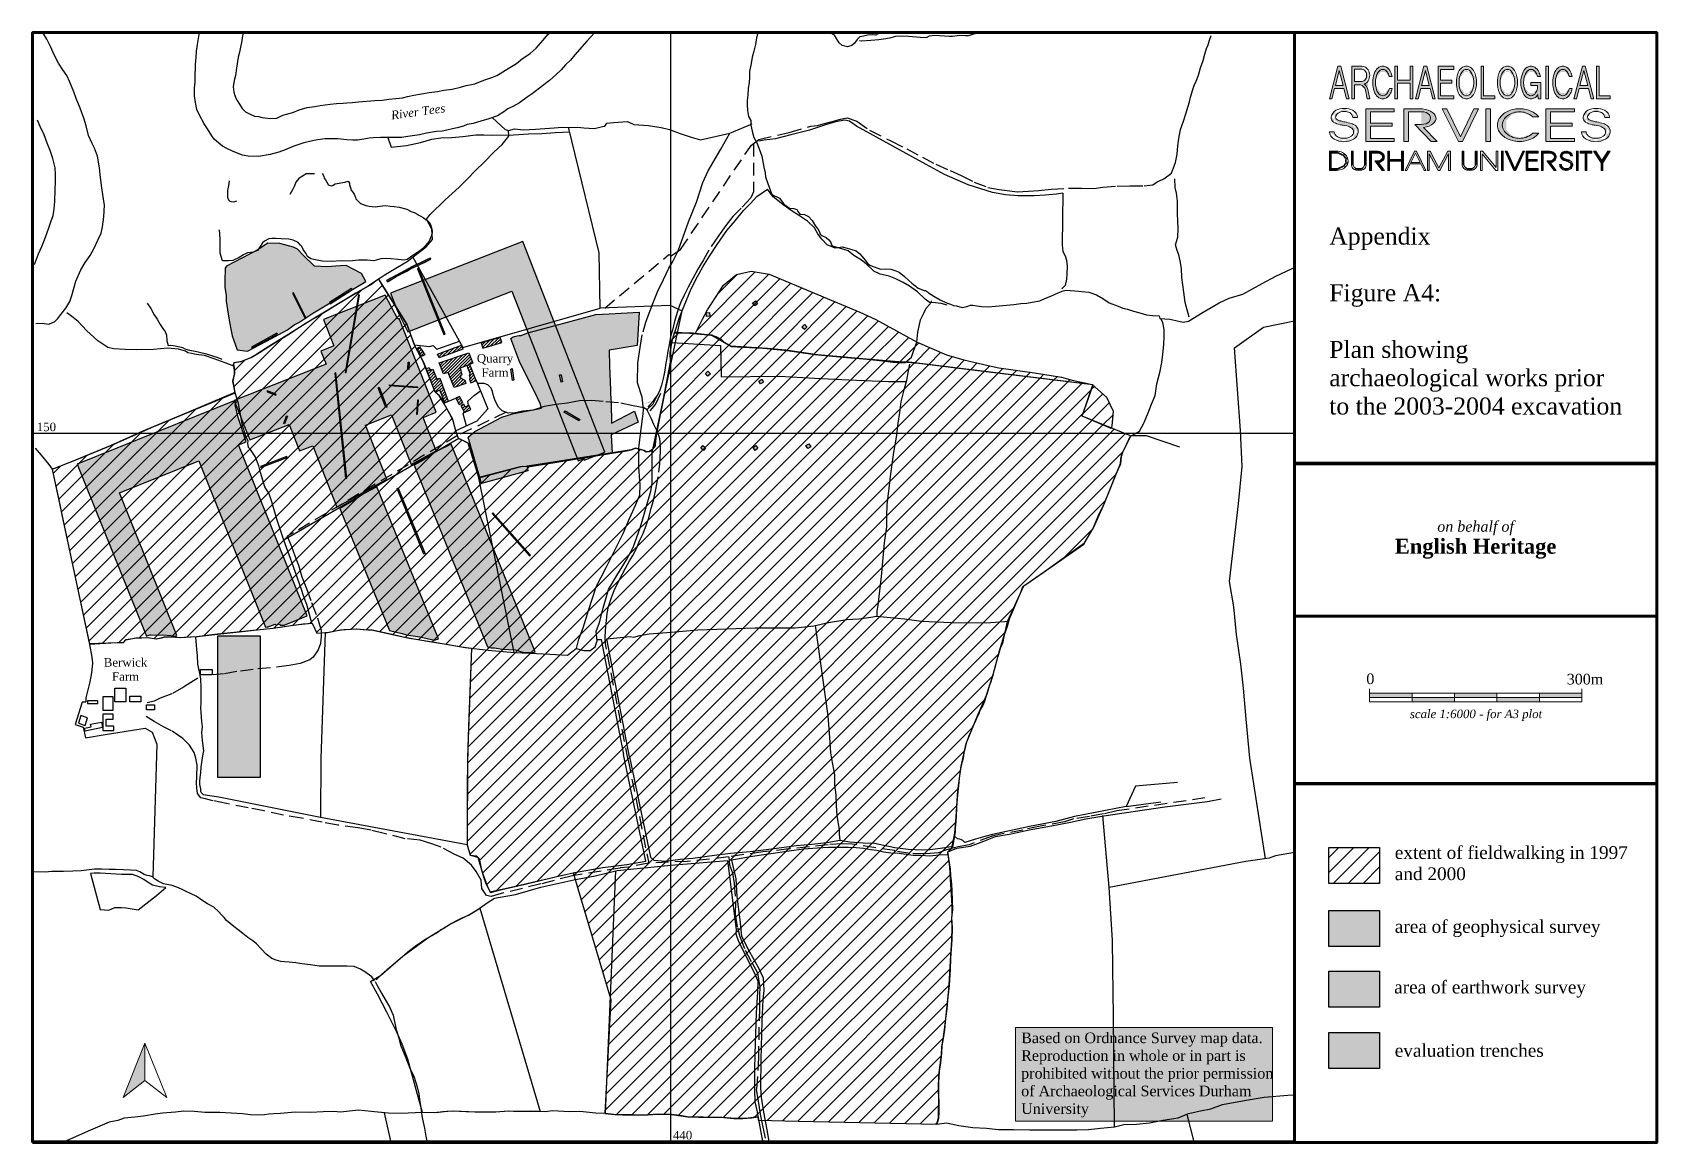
# Paper-space layout 'Figure4' of a CAD drawing. Header units: feet. Extents: x 18 to 401, y 15 to 277.
# The model-space entities are those that its viewports show. They can reach past a viewport. Long polylines and large blocks are cut down to what shows.
import ezdxf

# ---------------------------------------------------------------- set-up
doc = ezdxf.new("R2010")
doc.units = ezdxf.units.FT
doc.header["$MEASUREMENT"] = 0
doc.linetypes.add('DASHED', pattern=[0.75, 0.5, -0.25])
doc.layers.get('0').update_dxf_attribs({"linetype": 'CONTINUOUS'})
for name, color, linetype, lineweight in [('AS template', 7, 'CONTINUOUS', 0), ('ASDU template', 7, 'CONTINUOUS', 0), ('ASDU viewport', 7, 'CONTINUOUS', 0), ('Phase 6 anglian', 7, 'CONTINUOUS', 0)]:
    doc.layers.add(name, color=color, linetype=linetype, lineweight=lineweight)
for name, color, linetype in [('BUILDING', 7, 'CONTINUOUS'), ('EARTHWORKS', 7, 'CONTINUOUS'), ('EW_SURVEY2000', 40, 'CONTINUOUS'), ('FIELDBOUNDARY', 82, 'CONTINUOUS'), ('FW_AREA2000', 30, 'CONTINUOUS'), ('FW_AREA97', 8, 'CONTINUOUS'), ('GEOAREA', 4, 'CONTINUOUS'), ('OSGrid', 8, 'CONTINUOUS'), ('PATH', 253, 'DASHED'), ('QUARRYEDGE', 41, 'CONTINUOUS'), ('TRENCH', 1, 'CONTINUOUS'), ('WATER', 160, 'CONTINUOUS'), ('WOOD', 34, 'CONTINUOUS')]:
    doc.layers.add(name, color=color, linetype=linetype)
doc.styles.add('MONOTXT', font='txt')
doc.styles.get("Standard").update_dxf_attribs({"font": 'times.ttf', "height": 2})

psp = doc.layouts.new('Figure4')

# ---------------------------------------------------------------- texts
at = {"ltscale": 100, "insert": (102.03, 258.27), "char_height": 2, "width": 13.7177, "attachment_point": 1, "rotation": 7.8198}
psp.add_mtext('{\\fTimes New Roman|b0|i1|c0|p18;River Tees}', dxfattribs=at)
at = {"ltscale": 100, "char_height": 2}
for s, insert, width, attachment_point in [('Quarry Farm', (126.63, 201.06), 6.4791, 2), ('150', (18.74, 184.91), 7.513, 1), ('Berwick Farm', (39.64, 129.47), 14.0093, 2), ('440', (168.52, 18.15), 4.5978, 1)]:
    psp.add_mtext(s, dxfattribs=dict(at, insert=insert, width=width, attachment_point=attachment_point))
at = {"layer": 'AS template', "insert": (250.5, 41.31), "char_height": 2.5, "width": 64.2889, "attachment_point": 1}
psp.add_mtext('Based on Ordnance Survey map data. Reproduction in whole or in part is \\Pprohibited without the prior permission \\Pof Archaeological Services Durham University', dxfattribs=at)
at = {"layer": 'ASDU template'}
for s, insert, char_height, width, attachment_point in [('Appendix\\P\\PFigure A4:\\P\\PPlan showing  archaeological works prior to the 2003-2004 excavation', (323.03, 230.83), 4, 70.5268, 1), ('{\\fTimes New Roman|b0|i1|c0|p18;on behalf of\\P\\fTimes New Roman|b1|i0|c0|p18;\\H1.4x;English Heritage}', (357.48, 157.3), 2.5, 91.9568, 5), ('extent of fieldwalking in 1997 and 2000', (338.46, 81.17), 3, 59.1693, 4), ('area of geophysical survey ', (338.46, 65.79), 3, 66.8089, 4), ('area of earthwork survey', (338.31, 51.52), 3, 56.473, 4), ('evaluation trenches', (338.44, 37.08), 3, 58.8627, 4)]:
    psp.add_mtext(s, dxfattribs=dict(at, insert=insert, char_height=char_height, width=width, attachment_point=attachment_point))
at = {"layer": 'ASDU template', "lineweight": 0}
for s, insert, char_height, width, attachment_point in [('0', (331.76, 125.85), 2.5, 2.9544, 1), ('300m', (378.94, 125.77), 2.5, 9.3333, 1), ('{\\fTimes New Roman|b0|i1|c0|p18;scale 1:6000 - for A3 plot}', (357.58, 117.34), 2, 42.1678, 2)]:
    psp.add_mtext(s, dxfattribs=dict(at, insert=insert, char_height=char_height, width=width, attachment_point=attachment_point))

msp = doc.modelspace()

# ---------------------------------------------------------------- texts
at = {"layer": 'EARTHWORKS', "linetype": 'Continuous', "style": 'MONOTXT'}
msp.add_text('Modern track', height=1, rotation=21.5, dxfattribs=at).set_placement((443964.7, 515041.5, 1.7))

# ---------------------------------------------------------------- hatches: boundary and pattern name
at = {"layer": 'BUILDING'}
h = msp.add_hatch(dxfattribs=at)
h.set_pattern_fill('ANSI31', color=256, scale=25, style=0)
h.paths.add_polyline_path([(443641, 515119.3), (443647.9, 515108), (443652.2, 515110.7), (443648.2, 515117), (443645, 515122)])
h.paths.add_polyline_path([(443717.4, 515071.1), (443724.9, 515074.1), (443716.2, 515096.9), (443712, 515095.2), (443712.8, 515092.9), (443715.8, 515084.6), (443715.8, 515082.6), (443715, 515081.8), (443716.6, 515077.2), (443715.5, 515076.3)])
h.paths.add_polyline_path([(443693.9, 515064.5), (443710.5, 515070.2), (443708.9, 515074.7), (443703.4, 515077.8), (443702.2, 515081.1), (443704.9, 515082.5), (443702.3, 515091.8), (443720.2, 515098.7), (443714.6, 515113.3), (443672.9, 515099.1), (443678.7, 515083.9), (443685.4, 515085.7)])
h.paths.add_polyline_path([(443706.2, 515118.6), (443704.2, 515124.2), (443670.3, 515111.7), (443672.5, 515106.5)])
h.paths.add_polyline_path([(443732.1, 515127.4), (443734.2, 515120.1), (443761.3, 515127.8), (443759, 515135.1)])
h.paths.add_polyline_path([(443696.3, 515049.4), (443700.7, 515040.5), (443706.1, 515043.3), (443701.5, 515051.9)])
h.paths.add_polyline_path([(443703.4, 515039), (443708.1, 515030.3), (443708.6, 515029.2), (443717.5, 515033.4), (443714.8, 515039.6), (443709.6, 515036.6), (443707.5, 515040.8)])
h.paths.add_polyline_path([(443683.7, 515044.1), (443685.5, 515044.9), (443673.8, 515077.6), (443669.3, 515076), (443663.9, 515090.2), (443660, 515089.1), (443658.7, 515092.5), (443654.2, 515090.9), (443654.2, 515091), (443667, 515058), (443673.8, 515060.7), (443680.7, 515042.9)])
at = {"layer": 'EW_SURVEY2000', "ltscale": 100}
h = msp.add_hatch(color=256, dxfattribs=at)
h.paths.add_polyline_path([(443387.5, 515117.8), (443401.9, 515116), (443428.8, 515129.8), (443458.4, 515146), (443467.7, 515152.8), (443474.4, 515156.4), (443492.6, 515168.4), (443569.2, 515214.2), (443562.8, 515225.6), (443541.2, 515236.6), (443533.1, 515236.1), (443513.8, 515235), (443496.7, 515235.9), (443480.5, 515251.5), (443472.4, 515259.8), (443467, 515262.6), (443447.8, 515267.7), (443430.8, 515268.4), (443415.8, 515258.3), (443372.5, 515236), (443370.2, 515232.9), (443369.8, 515215.3), (443369.9, 515206), (443371.9, 515194.2), (443371.9, 515186.3), (443373.8, 515174), (443375.6, 515162.6), (443378.1, 515149.2), (443380.2, 515137.2)])
h.paths.add_polyline_path([(443732.4, 514928.6), (443713.8, 514994.3), (443722.9, 515002.2), (443761.2, 515022.5), (443776.2, 515027.2), (443817.1, 515035.4), (443815.5, 515041.6), (443808, 515057.8), (443786.6, 515099.6), (443774, 515133.5), (443776.1, 515135.7), (443779, 515136.5), (443782.8, 515137.5), (443785.8, 515137.8), (443788.7, 515138), (443796.4, 515141.4), (443893.9, 515167.8), (443913, 515168.7), (443955.1, 515171), (443952.6, 515123.6), (443912.9, 515117.4), (443913.2, 515094.4), (443914.8, 515061.2), (443914.9, 515055.6), (443915.3, 515049.4), (443915.5, 515042.9), (443915.9, 515014.2), (443948.4, 515031.1), (443953.9, 515015.5), (443915.8, 514997.8), (443917.2, 514971.7), (443797, 514953.4), (443797, 514952.9), (443798.1, 514946.8)])
at = {"layer": 'FW_AREA2000', "ltscale": 100}
h = msp.add_hatch(dxfattribs=at)
h.set_pattern_fill('ANSI31', color=8, scale=125, style=0)
h.paths.add_polyline_path([(444034.5, 515140.1), (444044.6, 515160.8), (444051.7, 515174.2), (444063.9, 515193), (444074.1, 515209), (444092.5, 515223.9), (444113.5, 515228.6), (444138.6, 515224.6), (444206.4, 515196.1), (444267.1, 515170.9), (444289.6, 515160.3), (444348, 515128.4), (444389.5, 515110.8), (444414, 515103.7), (444448.1, 515095.3), (444463.2, 515092.2), (444513.6, 515085.3), (444551.9, 515078.9), (444566.7, 515074.9), (444595.2, 515068.5), (444615.2, 515050.9), (444624.7, 515031), (444623, 515010.5), (444621.9, 515006.5), (444581, 515024.1), (444596.2, 515068.3), (444406.8, 515091.5), (444350.4, 515098.3), (444270.5, 515104.8), (444202.6, 515111.1), (444177.3, 515114.9), (444161.3, 515117.1), (444136.5, 515119.3), (444084.2, 515122.8), (444057.9, 515138.4)])
at = {"layer": 'FW_AREA97', "ltscale": 100}
h = msp.add_hatch(dxfattribs=at)
h.set_pattern_fill('ANSI31', color=8, scale=125, style=0)
h.paths.add_polyline_path([(443588, 515216.4), (443587, 515217.5), (443572.6, 515207.8), (443554.9, 515197.5), (443537.9, 515187.5), (443512.9, 515172.4), (443494, 515161), (443460.4, 515139.8), (443432, 515122.3), (443414.9, 515111.5), (443405.4, 515106), (443399.1, 515103.5), (443393.6, 515101.2), (443388.4, 515100.4), (443382.7, 515099.2), (443382.1, 515096.9), (443382.4, 515095.1), (443383.5, 515088.9), (443383.6, 515083.9), (443382.2, 515078.1), (443381, 515073.4), (443384.2, 515057.6), (443318.7, 515029.6), (443254, 515002.7), (443234.4, 514993.6), (443208.1, 514982), (443180.8, 514970.8), (443151.7, 514959.1), (443126, 514948.7), (443135.7, 514903.4), (443139.6, 514884.7), (443178.6, 514701.9), (443209.1, 514703.7), (443226.8, 514704.5), (443230.6, 514708.2), (443242.2, 514710.2), (443252.6, 514711), (443261.8, 514711.1), (443272.9, 514709.5), (443279.9, 514710.6), (443284.8, 514712.1), (443293.9, 514712.4), (443306.5, 514711.4), (443312.9, 514711.6), (443321.5, 514712), (443331.5, 514712.6), (443343.2, 514714.2), (443419.7, 514722.6), (443437.9, 514724.5), (443451.3, 514726.4), (443463.1, 514728.1), (443474.1, 514729.7), (443483.2, 514730.8), (443493.3, 514731.5), (443499.8, 514717.3), (443506, 514717.7), (443516.9, 514718.8), (443528.4, 514721.1), (443537.8, 514722.4), (443555.6, 514723.3), (443565.2, 514722.6), (443571.9, 514722), (443575.7, 514722.2), (443577.3, 514722.3), (443621.2, 514712.3), (443656.1, 514706.3), (443682.6, 514701.9), (443707.1, 514697.6), (443718.2, 514696.2), (443714.7, 514598.3), (443713, 514556.3), (443712.4, 514504.7), (443712.3, 514456.3), (443712.2, 514418.3), (443716.4, 514403.7), (443727.2, 514401.1), (443733.6, 514379.7), (443741.5, 514358), (443744.9, 514351.8), (443767.7, 514356.9), (443784.6, 514360.8), (443804.5, 514365.5), (443826.9, 514370.8), (443845.1, 514375), (443861.9, 514378.9), (443915.1, 514200), (443906.5, 514038.6), (443921, 514037.3), (443931.5, 514036.7), (443947.5, 514036.8), (443967.1, 514036.9), (443981.8, 514037.9), (444001.1, 514037.5), (444024, 514034), (444038.9, 514033.8), (444056.9, 514033.6), (444074.8, 514033.1), (444089.1, 514031.9), (444101.6, 514031.8), (444114, 514032.8), (444123, 514034.1), (444123.5, 514029.4), (444179.6, 514028.1), (444375.8, 514023.8), (444378, 514033.2), (444378.3, 514062.8), (444378.1, 514070.1), (444378, 514077.7), (444378.4, 514088.7), (444378.9, 514096.5), (444379.9, 514103.9), (444382.1, 514122.1), (444382.8, 514132.5), (444385.1, 514147), (444387.5, 514164.6), (444389.7, 514186.9), (444392, 514209.4), (444393.2, 514220.5), (444393.6, 514229), (444395.3, 514261.9), (444396.7, 514283.8), (444397.4, 514301.9), (444396.8, 514312.8), (444397.1, 514320.2), (444397.5, 514332.3), (444395.5, 514362.2), (444394.1, 514387.1), (444391.2, 514408.4), (444396.9, 514413.7), (444401.2, 514435), (444402.8, 514457.9), (444405.5, 514495.2), (444410.1, 514529.5), (444417.2, 514561.6), (444433.2, 514600.4), (444445.8, 514629.8), (444455.1, 514659), (444464.3, 514692.3), (444472.2, 514718.6), (444475.4, 514733.9), (444488.4, 514761.6), (444498.8, 514784.2), (444527.8, 514804.4), (444584.3, 514845), (444588.4, 514852), (444592.7, 514859.3), (444594.8, 514862.5), (444597, 514866.4), (444598.7, 514870.6), (444611.2, 514897.8), (444621.2, 514922.3), (444629.1, 514942.4), (444635.5, 514956.8), (444636.4, 514966.8), (444638.6, 514973.3), (444644.3, 514984.9), (444649.1, 514996.1), (444581.1, 515024.1), (444596.4, 515068.3), (444336.8, 515100), (444319.5, 515100.6), (444303.7, 515101.5), (444281.6, 515103.7), (444245.7, 515107.2), (444205.9, 515110.7), (444194.4, 515112.3), (444162.3, 515117), (444139.1, 515119.2), (444120, 515120), (444093.8, 515121.6), (444085.5, 515122.1), (444057.9, 515138), (444004.9, 515142.8), (444002, 515131.6), (444000, 515122.4), (443999.1, 515110.5), (443998.9, 515097.8), (443997.8, 515086.9), (443992.7, 515065.3), (443985.8, 515030.2), (443974.5, 514977.2), (443969.9, 514974.1), (443965.2, 514973.7), (443962.4, 514975.4), (443950.1, 514978.7), (443944, 514976.4), (443795.2, 514953), (443786.9, 514952.4), (443728.7, 514937.3), (443713.6, 514985.8), (443699.9, 514992.4), (443696.2, 515003), (443692.3, 515017.8), (443687.5, 515027.8), (443679.9, 515041.4), (443672.7, 515053.2), (443666.5, 515059.2), (443649.4, 515102.3), (443639.2, 515121.2), (443626.9, 515153.7), (443593.8, 515207)])
at = {"layer": 'GEOAREA', "ltscale": 100}
h = msp.add_hatch(color=256, dxfattribs=at)
h.paths.add_polyline_path([(443360, 514713.4), (443420, 514713.4), (443420, 514513.4), (443360, 514513.4)])
h.paths.add_polyline_path([(443161.3, 514956.2), (443259.2, 514713), (443265, 514715.5), (443265.4, 514714.7), (443282.2, 514714.9), (443293.9, 514714.2), (443300.2, 514713.3), (443301.9, 514714), (443221.1, 514915.6), (443333.2, 514960.7), (443427.5, 514725.7), (443429.2, 514726.4), (443429.6, 514725.7), (443440.8, 514730.1), (443442.2, 514728.5), (443447.2, 514730.4), (443448.2, 514728.6), (443453.8, 514728.9), (443486.1, 514741.7), (443389.3, 514983.4), (443400.1, 514987.7), (443388.7, 515022.1), (443384.7, 515039.8), (443386.2, 515044.8), (443385.6, 515046.7)])
h.paths.add_polyline_path([(443475.6, 514975), (443494, 514982.2), (443528.3, 514895.3), (443598.7, 514934.9), (443568.4, 515011.3), (443605.4, 515026), (443633.2, 514955.5), (443668.5, 514975.1), (443649.9, 515021.9), (443668.4, 515029.4), (443616.2, 515161.7), (443614.2, 515161.1), (443596.6, 515194.9), (443509.5, 515160.6), (443524, 515123.3), (443505.5, 515116), (443512.9, 515097.4), (443383.1, 515046.3), (443405.1, 514990.4), (443460.8, 515012.2)])
h.paths.add_polyline_path([(443790.7, 515270.8), (443604, 515197.6), (443614.3, 515171.2), (443628.3, 515143), (443775.1, 515200.4), (443868.8, 514960.7), (443876.5, 514963.6), (443877.7, 514962), (443906.8, 514973.3)])
h.paths.add_polyline_path([(443689.6, 514984.4), (443668.5, 514973.8), (443650.8, 514962.2), (443637.3, 514954.5), (443740.9, 514698), (443746, 514696.6), (443750.9, 514696.6), (443761.7, 514694.8), (443779.9, 514693.6), (443790.7, 514690.5), (443806.2, 514690.2), (443808.4, 514691.1)])
h.paths.add_polyline_path([(443584.5, 514924.3), (443566.7, 514914.9), (443551.5, 514904.7), (443532.5, 514893.5), (443602.5, 514721.3), (443620.6, 514717), (443626.4, 514715), (443645.6, 514712.1), (443666.3, 514707.5), (443671.6, 514709.5)])
at = {"layer": 'TRENCH', "ltscale": 100}
h = msp.add_hatch(color=256, dxfattribs=at)
h.paths.add_polyline_path([(443444.3, 515139.6), (443443.4, 515141), (443407.5, 515121.5), (443408.2, 515120.1)])
h.paths.add_polyline_path([(443483.3, 515162), (443484.9, 515162.6), (443466.7, 515198.2), (443465.4, 515197.5)])
h.paths.add_polyline_path([(443517.7, 515184.4), (443518.6, 515182.7), (443550.3, 515203.1), (443548.7, 515204.5)])
h.paths.add_polyline_path([(443679.5, 515139.3), (443681.2, 515139.7), (443643.7, 515232.8), (443642.2, 515232.1)], flags=17)
h.paths.add_polyline_path([(443560.1, 515195.1), (443558.7, 515195.4), (443539.7, 515085.7), (443541.1, 515085.4)])
h.paths.add_polyline_path([(443441.8, 515053.5), (443442.4, 515054.8), (443429.9, 515059.6), (443429.6, 515058.1)])
h.paths.add_polyline_path([(443454.4, 515012.9), (443453.1, 515013.4), (443457.2, 515024.5), (443458.6, 515023.9)])
h.paths.add_polyline_path([(443526.6, 515085.1), (443525.2, 515084.9), (443540.6, 514936.2), (443542.1, 514936.5)])
h.paths.add_polyline_path([(443457.8, 514965.5), (443457.3, 514966.9), (443420.5, 514952.9), (443421, 514951.5)])
h.paths.add_polyline_path([(443586.7, 515064.1), (443587.9, 515064.7), (443598.8, 515036.7), (443597.5, 515036.3)])
h.paths.add_polyline_path([(443642.3, 515065.4), (443642.2, 515063.9), (443602.5, 515066.6), (443602.6, 515068)], flags=17)
h.paths.add_polyline_path([(443629.6, 515090), (443628.3, 515090.2), (443629.1, 515100.3), (443630.5, 515100.2)], flags=17)
h.paths.add_polyline_path([(443641.9, 515046.5), (443640.8, 515027), (443642.3, 515027), (443643.4, 515046.5)], flags=17)
h.paths.add_polyline_path([(443613.4, 514921.6), (443614.8, 514922.3), (443652.7, 514829.5), (443651.1, 514829.2)])
h.paths.add_polyline_path([(443748.7, 514887.4), (443747.5, 514886.4), (443800.3, 514826.5), (443801.5, 514827.7)])
h.paths.add_polyline_path([(443778.3, 515075), (443776.5, 515074.4), (443773.7, 515090.5), (443775.7, 515091.1)], flags=17)
h.paths.add_polyline_path([(443871.3, 515019.2), (443870.5, 515017.5), (443849, 515029.4), (443850.5, 515031.7)], flags=17)
h.paths.add_polyline_path([(443847.1, 515072.6), (443845.2, 515072), (443842.7, 515082.2), (443845.2, 515082.5)], flags=17)
h.paths.add_polyline_path([(444045.3, 514982.3), (444049.1, 514979.1), (444045.9, 514975.3), (444042.1, 514978.5)])
h.paths.add_polyline_path([(444116, 514979.6), (444120, 514982.5), (444122.9, 514978.5), (444118.9, 514975.5)])
h.paths.add_polyline_path([(444190.8, 514982.4), (444195.1, 514985), (444197.7, 514980.7), (444193.4, 514978.1)])
h.paths.add_polyline_path([(444048.7, 515084.2), (444052.4, 515087.6), (444055.8, 515083.9), (444052.1, 515080.5)])
h.paths.add_polyline_path([(444124.1, 515073.6), (444128.3, 515076.3), (444131, 515072.1), (444126.7, 515069.4)])
h.paths.add_polyline_path([(444049.7, 515169.8), (444054.7, 515170.3), (444055.2, 515165.3), (444050.2, 515164.8)])
h.paths.add_polyline_path([(444115.4, 515183.7), (444119.4, 515186.7), (444122.4, 515182.6), (444118.4, 515179.7)])
h.paths.add_polyline_path([(444185.2, 515149.9), (444188.8, 515153.3), (444192.2, 515149.6), (444188.6, 515146.2)])
edge = h.paths.add_edge_path()
edge.add_line((443661.1, 515245.6), (443660.6, 515247.3))
edge.add_line((443660.6, 515247.3), (443648.1, 515241.7))
edge.add_line((443648.1, 515241.7), (443637.4, 515236.5))
edge.add_line((443637.4, 515236.5), (443624.8, 515229.9))
edge.add_line((443624.8, 515229.9), (443612.5, 515223.3))
edge.add_line((443612.5, 515223.3), (443598.3, 515215.4))
edge.add_line((443598.3, 515215.4), (443599.5, 515213.9))
edge.add_line((443599.5, 515213.9), (443610.3, 515220.2))
edge.add_line((443610.3, 515220.2), (443621.4, 515226.2))
edge.add_line((443621.4, 515226.2), (443632.1, 515231.9))
edge.add_line((443632.1, 515231.9), (443644.2, 515237.9))
edge.add_line((443644.2, 515237.9), (443661.1, 515245.6))
edge.add_line((443876.1, 514893.1), (443976.1, 514893.1))
msp.add_hatch(color=256, dxfattribs=at).paths.add_polyline_path([(443598.3, 515215.4), (443599.5, 515213.9), (443604.9, 515217), (443610.3, 515220.2), (443615.9, 515223.2), (443626.8, 515229), (443632.1, 515231.9), (443642, 515236.8), (443652.7, 515241.7), (443658.2, 515244.3), (443661.1, 515245.6), (443660.6, 515247.3), (443656.8, 515245.6), (443649.9, 515242.5), (443645.2, 515240.3), (443638.8, 515237.2), (443634.3, 515234.9), (443624.8, 515229.9), (443618.7, 515226.6), (443610.8, 515222.3), (443604.5, 515218.8), (443599.1, 515215.8)])

# ---------------------------------------------------------------- linework, layer by layer
at = {"layer": 'BUILDING'}
for points in [[(443732.1, 515127.4), (443734.2, 515120.1), (443761.3, 515127.8), (443759, 515135.1)], [(443641, 515119.3), (443645, 515122), (443648.2, 515117), (443652.2, 515110.7), (443647.9, 515108)], [(443706.2, 515118.6), (443672.5, 515106.5), (443670.3, 515111.7), (443704.2, 515124.2)], [(443693.9, 515064.5), (443685.4, 515085.7), (443678.7, 515083.9), (443672.9, 515099.1), (443714.6, 515113.3), (443720.2, 515098.7), (443702.3, 515091.8), (443704.9, 515082.5), (443702.2, 515081.1), (443703.4, 515077.8), (443708.9, 515074.7), (443710.5, 515070.2)], [(443654.2, 515090.9), (443658.7, 515092.5), (443660, 515089.1), (443663.9, 515090.2), (443669.3, 515076), (443673.8, 515077.6), (443685.6, 515044.9), (443680.7, 515042.9), (443673.8, 515060.7), (443667, 515058), (443654.2, 515091)], [(443717.4, 515071.1), (443724.9, 515074.1), (443716.2, 515096.9), (443712, 515095.2), (443712.8, 515092.9), (443715.8, 515084.6), (443715.8, 515082.6), (443715, 515081.8), (443716.6, 515077.2), (443715.5, 515076.3)], [(443696.3, 515049.4), (443700.7, 515040.5), (443706.1, 515043.3), (443701.5, 515051.9)], [(443703.4, 515039), (443708.6, 515029.2), (443717.5, 515033.4), (443714.8, 515039.6), (443709.6, 515036.6), (443707.5, 515040.8)]]:
    msp.add_lwpolyline(points, close=True, dxfattribs=at)
at = {"layer": 'BUILDING', "ltscale": 100}
for points in [[(443352.2, 514658.3), (443335.6, 514658.3), (443335.6, 514666.2), (443352.2, 514666.2)], [(443190.4, 514621.8), (443175.9, 514621.8), (443175.9, 514618.2), (443190.4, 514618.2)], [(443212, 514627.3), (443197.7, 514627.3), (443197.7, 514608.7), (443212, 514608.7)], [(443230.2, 514620.3), (443214.7, 514620.3), (443214.7, 514639.9), (443230.2, 514639.9)], [(443251.2, 514620.3), (443235.7, 514620.3), (443235.7, 514628.5), (443251.2, 514628.5)], [(443163.1, 514590.1), (443172.5, 514587.1), (443175.9, 514597.9), (443166.5, 514600.9)], [(443212, 514602.9), (443197.7, 514602.9), (443197.7, 514579.9), (443213.1, 514579.9), (443213.1, 514586.1), (443202.1, 514586.1), (443202.1, 514595.9), (443212, 514595.9)], [(443259.4, 514616.3), (443270.8, 514616.3), (443270.8, 514609.3), (443259.4, 514609.3)], [(443197, 514583.9), (443172.8, 514578.8), (443171.7, 514583.2), (443181, 514584.9), (443180.1, 514588.8), (443195.6, 514591.6), (443195.6, 514591.5)]]:
    msp.add_lwpolyline(points, close=True, dxfattribs=at)
at = {"layer": 'EARTHWORKS', "linetype": 'Continuous'}
for points in [[(443983.1, 515057.7), (443975, 515041.6), (443974.7, 515041.1), (443965.8, 515033)], [(443970.7, 515031.7), (443978.2, 515040.4), (443985.8, 515056.6)]]:
    msp.add_lwpolyline(points, dxfattribs=at)
at = {"layer": 'EW_SURVEY2000', "ltscale": 100}
for points in [[(443387.5, 515117.8), (443401.9, 515116), (443428.8, 515129.8), (443458.4, 515146), (443467.7, 515152.8), (443474.4, 515156.4), (443492.6, 515168.4), (443569.2, 515214.2), (443562.8, 515225.6), (443541.2, 515236.6), (443533.1, 515236.1), (443513.8, 515235), (443496.7, 515235.9), (443480.5, 515251.5), (443472.4, 515259.8), (443467, 515262.6), (443447.8, 515267.7), (443430.8, 515268.4), (443415.8, 515258.3), (443372.5, 515236), (443370.2, 515232.9), (443369.8, 515215.3), (443369.9, 515206), (443371.9, 515194.2), (443371.9, 515186.3), (443373.8, 515174), (443375.6, 515162.6), (443378.1, 515149.2), (443380.2, 515137.2)], [(443732.4, 514928.6), (443713.8, 514994.3), (443722.9, 515002.2), (443761.2, 515022.5), (443776.2, 515027.2), (443817.1, 515035.4), (443815.5, 515041.6), (443808, 515057.8), (443786.6, 515099.6), (443774, 515133.5), (443776.1, 515135.7), (443779, 515136.5), (443782.8, 515137.5), (443785.8, 515137.8), (443788.7, 515138), (443796.4, 515141.4), (443893.9, 515167.8), (443913, 515168.7), (443955.1, 515171), (443952.6, 515123.6), (443912.9, 515117.4), (443913.2, 515094.4), (443914.8, 515061.2), (443914.9, 515055.6), (443915.3, 515049.4), (443915.5, 515042.9), (443915.9, 515014.2), (443948.4, 515031.1), (443953.9, 515015.5), (443915.8, 514997.8), (443917.2, 514971.7), (443797, 514953.4), (443797, 514952.9), (443798.1, 514946.8)]]:
    msp.add_lwpolyline(points, close=True, dxfattribs=at)
at = {"layer": 'FIELDBOUNDARY'}
for points in [[(443492.7, 514731.4), (443488.3, 514748.7), (443485.7, 514758.1), (443482.7, 514765.1), (443480.4, 514771.6), (443478.7, 514777.8), (443472.5, 514794.9), (443466.7, 514811.3), (443461, 514828), (443453.1, 514848.9), (443443.6, 514878.5), (443436.2, 514902.7), (443432.5, 514914.3), (443426.3, 514924.1), (443420.3, 514944.5), (443417.8, 514953.6), (443413, 514966.8), (443408.9, 514972.8), (443406.2, 514976.8), (443403.2, 514979.9), (443402.4, 514985.7), (443402.8, 514988.7), (443399.7, 514995.9), (443394.6, 515012.6), (443392.1, 515026.3), (443389.1, 515041.8), (443384.4, 515056.8), (443381, 515073.6), (443383.6, 515083.3), (443383.6, 515088.6), (443382.1, 515097), (443382.9, 515099.6), (443393.2, 515101), (443406.9, 515106.6), (443418.9, 515113.9), (443433.5, 515123.3), (443449, 515132.5), (443462.5, 515141.1), (443482.6, 515154.2), (443498.2, 515163.5), (443516.7, 515174.6), (443530.4, 515183), (443543.6, 515191), (443558.2, 515199.4), (443575.7, 515209.7), (443583.9, 515215.4), (443595.1, 515223.1), (443613.7, 515234.4), (443627.4, 515242.5), (443636.1, 515249.2), (443654.4, 515263.3), (443654.4, 515263.3), (443663.3, 515273.3), (443662.2, 515287.9), (443654.6, 515302.1), (443659.8, 515309), (443681.2, 515329.5), (443701, 515347.6), (443712, 515358.6), (443724, 515371), (443736.2, 515382.9), (443750, 515396.7), (443761.5, 515407.9), (443771, 515419.6), (443770.4, 515427.6)], [(443635.4, 515248.6), (443706.3, 515120.8), (443899.9, 515176.6), (443898.9, 515254.6), (443855.6, 515432.4)], [(443748, 515445.6), (443765.9, 515428.7), (443770.4, 515427.6), (443779.2, 515429.8), (443791.9, 515428.4), (443808.6, 515429.6), (443822, 515430.5), (443834.9, 515431.2), (443846.6, 515432.2), (443856.2, 515431.7), (443868.6, 515432.4), (443876.8, 515431.4), (443892, 515430.5), (443903.2, 515433.3), (443906.6, 515433.8), (443909.5, 515437.8), (443919.1, 515439), (443938.5, 515440), (443947.8, 515436.2), (443968.6, 515434.5), (443986.4, 515431.6), (443997.9, 515428.8), (444013.3, 515423.4), (444028.5, 515418.1), (444041.9, 515414.5), (444083.1, 515423.8), (444114.6, 515436.7)], [(444553.8, 515339), (444544.6, 515337.4), (444528.5, 515336.2), (444513.2, 515335), (444500.7, 515335), (444489.9, 515335.1), (444472.7, 515336.4), (444454.4, 515339.7), (444420.1, 515350.6), (444386.6, 515365.4), (444360.8, 515379.5), (444262.3, 515433.7), (444252.5, 515440.5), (444245.9, 515442), (444232.4, 515439.6), (444218.3, 515435.5), (444195.7, 515427.9), (444169.4, 515421.2), (444147.8, 515415.6), (444132, 515413.9), (444124.2, 515412.6)], [(443600.4, 515417.8), (443605.1, 515403.8), (443626.5, 515406.2), (443646.1, 515410.5), (443662.2, 515415.3), (443674.8, 515417), (443690.7, 515417.7), (443705.9, 515419), (443724.3, 515421.2), (443735.9, 515421.5), (443748.6, 515421), (443777.6, 515421.4), (443798.7, 515423), (443817.9, 515423.3), (443836.6, 515424.7), (443857.3, 515425.5)], [(443960.8, 515143.1), (443964.7, 515156.9), (443973.7, 515180.8), (443981.1, 515199.5), (443989.5, 515217.1), (443997.1, 515233.1), (444002.9, 515242.4), (444010.5, 515257.5), (444024.8, 515298.3), (444036, 515326.4), (444045.3, 515354.1), (444052.8, 515370.3), (444070.7, 515401), (444083.1, 515423.8)], [(444732.2, 515163.6), (444726.7, 515184.5), (444724.6, 515199), (444721.6, 515219.7), (444721.2, 515232.5), (444719.2, 515243.6), (444717.6, 515251.7), (444715, 515258), (444713, 515266), (444716, 515277), (444716.5, 515289.5), (444715.8, 515309.8), (444715.5, 515327.7), (444714.4, 515339), (444712.2, 515347.2), (444711.9, 515359.4)], [(443728.8, 514936.8), (443790.4, 514953.3), (443801.1, 514952.7), (443937.1, 514974.9), (443944, 514976.5), (443950.1, 514978.7), (443954.9, 514977.8), (443961.1, 514976.1), (443965.1, 514973.7), (443970, 514974.1), (443973.1, 514975.4), (443978.2, 514981.9), (443978.6, 514988.8), (443979.6, 514996.7), (443999.3, 515100), (443999, 515113.6), (444001.7, 515130.7), (444006.9, 515147), (444012.4, 515163.5), (444018.9, 515180), (444028.7, 515204), (444037.7, 515221.4), (444045.1, 515234.9), (444054.6, 515249.8), (444065.6, 515266.6), (444079, 515286.1), (444090.9, 515299.8), (444102.8, 515314.4), (444112.6, 515324.3), (444121.4, 515334.2), (444136.4, 515344.4)], [(444366.6, 515183.5), (444359.4, 515189.4), (444348.4, 515199.6), (444337.1, 515207.6), (444328.1, 515212.8), (444317.8, 515217.8), (444308.3, 515221.6), (444295.6, 515224.6), (444286.5, 515229), (444275.9, 515239.3), (444269.3, 515244.4), (444258.5, 515250.9), (444250.3, 515257.7), (444244.5, 515259.2), (444236.7, 515261.8), (444232, 515261.4), (444220.8, 515266), (444213.2, 515273.8), (444210.1, 515278), (444207.8, 515281.6), (444202.8, 515290.2), (444193.1, 515299.6), (444180.3, 515308), (444171.5, 515313.6), (444158.7, 515322.5), (444150.9, 515328.5), (444144.7, 515333.6), (444136.4, 515344.4)], [(444553.8, 515339), (444552.9, 515266), (444553.8, 515256.7), (444557, 515250.5), (444558.7, 515244.3), (444559.9, 515235.7), (444559.4, 515225.2), (444558.9, 515217.6), (444557, 515208.7), (444552.3, 515204)], [(443587.2, 515217.7), (443626.8, 515154)], [(443899.9, 515177), (443998.6, 515180.7), (444016, 515172.7)], [(444005.3, 515141.9), (444016.9, 515141.9), (444031.4, 515141.5), (444046.8, 515140), (444059.2, 515138.1), (444063.7, 515136.7), (444071, 515132.8), (444075.3, 515128.5), (444085.5, 515122.3), (444102.1, 515121.8), (444125.6, 515120.4), (444164.2, 515116.9), (444203.3, 515110.9), (444248.4, 515107), (444277.1, 515104.6), (444298.9, 515102.2), (444313.3, 515100.4), (444325.8, 515099.1), (444330.8, 515099.9), (444340, 515107.4), (444342.8, 515115.9), (444347.3, 515128.6), (444349, 515142.6), (444350.8, 515151.1), (444352.6, 515160.2), (444356.7, 515168.6), (444360.5, 515176.3), (444366.2, 515182.7), (444368.8, 515187.2)], [(444365, 515184.8), (444374, 515184.6), (444381.4, 515183.6), (444389.6, 515181.4)], [(444817.8, 514540.6), (444812.6, 514595.9), (444809, 514639.7), (444805.2, 514673.5), (444798.8, 514715.6), (444795, 514754.8), (444788.9, 514790.3), (444801.6, 514900), (444807.2, 514952.7), (444804.4, 515003.7), (444796.1, 515120.6), (444837.2, 515149.8), (444950.6, 515172.2)], [(443382.5, 515094.8), (443370.2, 515099.1), (443354.8, 515105.1), (443341.1, 515109.5), (443329.6, 515111.2), (443322.7, 515112.5), (443317.8, 515113.4), (443314.2, 515115.6), (443304.3, 515118.4), (443289, 515120.1), (443269, 515118.1), (443244.8, 515117.8), (443229.3, 515118.3), (443212.6, 515119.2), (443204.5, 515121.1), (443190.4, 515130.6), (443174.7, 515144.8), (443162.6, 515157.7), (443155.8, 515163.2), (443146.6, 515169.9)], [(443626.8, 515154), (443637.2, 515124.9)], [(444651, 514996.8), (444656.2, 514999.6), (444662.1, 515002.6), (444668.6, 515014.9), (444674.1, 515028.8), (444679, 515041), (444683.9, 515053.1), (444686.6, 515069.5), (444691, 515087.4), (444693.3, 515099.9), (444695, 515111.4), (444696.2, 515125.1), (444696.7, 515136.4), (444696.8, 515146.4), (444694.7, 515156.2), (444692.3, 515161.5)], [(443637.2, 515124.9), (443659.1, 515122.5), (443664, 515123.8), (443669.3, 515118.6), (443701.2, 515130)], [(443866.7, 514695.7), (443869.9, 514708.9), (443876, 514724.7), (443883.5, 514749.4), (443894.3, 514782.9), (443908.5, 514810.1), (443919.8, 514832.7), (443932.5, 514858), (443941.5, 514879.2), (443950.5, 514899), (443956.1, 514912.6), (443956.6, 514926.7), (443954.7, 514952), (443954.8, 514978.6), (443957.7, 515002.2), (443960.8, 515027.4), (443961.3, 515033.6), (443959.3, 515051), (443952.9, 515071), (443953.2, 515099.4), (443956.6, 515120.9), (443959.4, 515138.7)], [(444001.3, 515127.9), (444070, 515123.8), (444070.9, 515079.5), (444153.4, 515080.5), (444203.1, 515077.5), (444251.4, 515075.4), (444284.2, 515073.9), (444306.8, 515072.8), (444332.6, 515072.8)], [(443637.2, 515124.9), (443650.5, 515100.2), (443654.2, 515090.9)], [(444291.2, 514741.1), (444291.5, 514748.3), (444292.9, 514757), (444297.3, 514797.4), (444301.9, 514845), (444305, 514867.5), (444305.1, 514882.8), (444305.6, 514898.7), (444308.2, 514922.2), (444310.9, 514942.7), (444314.8, 514972.8), (444319.3, 514997.3), (444321.1, 515014.2), (444323.4, 515029.1), (444325.2, 515044), (444329.7, 515061), (444333.2, 515075), (444335.8, 515087.9), (444337.5, 515097.4)], [(443724.4, 515075.8), (443741.4, 515034.4), (443726.1, 515016.9), (443696.2, 515003), (443691.5, 515020.6), (443679.8, 515041.5), (443676.3, 515048.4), (443673.3, 515052.7), (443667.1, 515058)], [(443714.1, 515039.4), (443713.3, 515045), (443722.7, 515053.8), (443731.1, 515059.5)], [(443125.9, 514949.1), (443160.9, 514962.7), (443211.2, 514983.3), (443269.6, 515009.3), (443345, 515040.4), (443384.4, 515056.8)], [(443679.4, 515042.3), (443696.3, 515049.4)], [(443711.5, 515010.1), (443706.4, 515027.1), (443708.1, 515030.4)], [(443778.5, 514690.3), (443728.8, 514936.7), (443715, 514985), (443700.3, 514992.6), (443453.1, 514848.9)], [(443700.1, 514992.4), (443696.1, 515003.4)], [(443941.7, 514542.5), (443909.7, 514709.4), (443942.3, 514712.9), (443947.8, 514711.5), (443956.3, 514714), (443969.3, 514716.6), (444000.2, 514718.7), (444038.1, 514722.1), (444118.8, 514724.9), (444155.4, 514725.1), (444175.7, 514725), (444189.1, 514726.2), (444202.1, 514727.8), (444222.6, 514732.3), (444248.4, 514736.6), (444265.6, 514737.8), (444282.4, 514740), (444290.5, 514741.2), (444329.9, 514737.5), (444353.8, 514734.1), (444395.8, 514732.6), (444445.2, 514732.1), (444471.3, 514733.8), (444477, 514734.5), (444494.6, 514776.4), (444497.3, 514783.2), (444504.2, 514787.9), (444583.3, 514843.1), (444593.9, 514861.3), (444596.1, 514864.2), (444601.3, 514876.9), (444604.9, 514885.9), (444611.8, 514898.8), (444635.2, 514956.9), (444635.7, 514963.3), (444637.1, 514970.3), (444650.2, 514996.8), (444671.5, 514996.4), (444718.3, 514980.5)], [(443102.1, 514978.6), (443110.6, 514968.9), (443121.1, 514955.8), (443125.9, 514949.1), (443178.7, 514701.4), (443182, 514683.5), (443183.2, 514675), (443181.5, 514661.3), (443179.3, 514648.8), (443176.3, 514637.3), (443173.5, 514625.8), (443173.5, 514620.5)], [(443178.4, 514702.8), (443218.3, 514704), (443226.6, 514704.3), (443230.3, 514708.1), (443244.4, 514710.6), (443260.8, 514711.3), (443273.2, 514709.4), (443278.7, 514710.2), (443286.1, 514712.4), (443298.2, 514712.4), (443307.3, 514711.3), (443330, 514712.5), (443359.5, 514716.3), (443438, 514724.5), (443453.8, 514726.7), (443480.5, 514730.6), (443493.4, 514731.5), (443499.9, 514717.2), (443515.1, 514718.4), (443533.4, 514722.1), (443556.4, 514723.4), (443571.7, 514722), (443577.9, 514722.3), (443599.6, 514717.5), (443627.8, 514710.7), (443668.8, 514704.3), (443709.2, 514697.2), (443741.9, 514693.4), (443779.2, 514690.2), (443800.7, 514689.1), (443828.9, 514687.5), (443854, 514686.2), (443866.3, 514695.8), (443876.9, 514692.7), (443886, 514693), (443893.1, 514698.2), (443895.8, 514706.6), (443894.6, 514719.9), (443899.3, 514732.3), (443904.4, 514752.6), (443911.7, 514779.3), (443923.8, 514799), (443937.5, 514821), (443946.6, 514838.5), (443957.2, 514867.6), (443971.6, 514917.8), (443973.4, 514929), (443973.6, 514975.2)], [(443511.7, 514718.2), (443505.3, 514540.3)], [(444203.6, 514728.1), (444221.5, 514600.7), (444224, 514570.2), (444225.6, 514548.3), (444226.8, 514539.8)], [(444477.3, 514735.3), (444474.9, 514726.7), (444471.8, 514717.3), (444471.4, 514716.8), (444470, 514710.4), (444468.8, 514704.8), (444467.9, 514701.7), (444465.8, 514696.9), (444464.3, 514692.4), (444462.2, 514685.6), (444460.9, 514681.6), (444458, 514670.2), (444455.8, 514662.3), (444454.8, 514657.6), (444453.5, 514653.3), (444452.1, 514648.5), (444450.3, 514644.3), (444448.6, 514639), (444446.8, 514632.5), (444444.5, 514626.2), (444443.7, 514622.1), (444440.5, 514615.1), (444436.6, 514608.4), (444434.9, 514603.6), (444432.1, 514598.4), (444429.5, 514591.3), (444426.2, 514585), (444424, 514579.1), (444421.4, 514573.9), (444419.5, 514568), (444417.8, 514563.5), (444416.7, 514560.2), (444415.4, 514553.7), (444413.9, 514548.3), (444412.9, 514541.4), (444411.9, 514536.8), (444411.1, 514534.7)], [(443328.6, 514711.8), (443330.1, 514694.4), (443330.8, 514685.7), (443331.5, 514673.5), (443333.6, 514662.8), (443335.4, 514652.9), (443336.2, 514640.4), (443336.1, 514633.2), (443336, 514626.8), (443335.8, 514618.6), (443335.7, 514611.7), (443336, 514605.5), (443337, 514592.7), (443337.7, 514585.2), (443337, 514577), (443337.8, 514565.9), (443339.9, 514551.3), (443338.5, 514544), (443337.5, 514538), (443335.9, 514528), (443335.4, 514520.3), (443334.4, 514513.7), (443334.3, 514508.4), (443334.2, 514503.7), (443335.4, 514497.7), (443335.7, 514494.2), (443336.6, 514492.2), (443339.1, 514489.6), (443361.3, 514486.1), (443505, 514457.6), (443712.2, 514418.7)], [(443718.4, 514696.2), (443712.5, 514542.3)], [(443895.6, 514708.2), (443901.6, 514708.2), (443933.2, 514545.9)], [(443505.3, 514540.3), (443505, 514457.6)], [(443712.5, 514542.3), (443712.2, 514417.8), (443716.4, 514403.7), (443725.6, 514402.6), (443729.3, 514399), (443732.2, 514385), (443735.4, 514373.1), (443738.5, 514363.5), (443745.3, 514351.1), (443761.2, 514355.3), (443794.2, 514363), (443830.9, 514371.8), (443863.7, 514379.3), (443903.8, 514386.3), (443937.8, 514390.7), (443964.7, 514395.5), (443933.2, 514545.9)], [(443941.7, 514542.5), (443971.2, 514400.8), (443975.8, 514396.7), (443992.2, 514395.3), (444013, 514398.3), (444031.2, 514399.7), (444064.7, 514404.2), (444084.3, 514406.4), (444111.8, 514409.1), (444142.3, 514412.8), (444177.6, 514417.6), (444198.9, 514419.2), (444220.3, 514421.6), (444238.6, 514424.9), (444252.7, 514422.4), (444271.7, 514421.2), (444287.4, 514420.5), (444300.6, 514418.1), (444316.5, 514414.5), (444335.2, 514412), (444354.8, 514411.4), (444365.7, 514411.6), (444380.9, 514413.5), (444398.8, 514416.3)], [(444226.8, 514539.8), (444231.2, 514517.2), (444230.9, 514503.2), (444232.8, 514489.1), (444233.3, 514474), (444234.5, 514459.9), (444236.1, 514448.2), (444237.5, 514439.8), (444237.8, 514433.4), (444238.6, 514424.9)], [(444411.1, 514534.7), (444409.3, 514525.5), (444407.3, 514512.5), (444406.2, 514501.9), (444405.3, 514493.4), (444403.9, 514478), (444403.4, 514470.1), (444402.8, 514459.1), (444402.6, 514451), (444401.6, 514442), (444401.5, 514436.7), (444397.8, 514415.2)], [(444839.9, 514398.6), (444817.8, 514540.6)], [(444715.7, 514506.4), (444656.1, 514501), (444642.9, 514472.7), (444570.2, 514458.5), (444543.9, 514451.4), (444506.6, 514444.2), (444478.1, 514438.1), (444454.5, 514432.9), (444443.3, 514430), (444430.2, 514426.3), (444415.1, 514421.8), (444412.6, 514424.4), (444410.7, 514425.4), (444408, 514426.4), (444404.7, 514426.9), (444400.5, 514430.4)], [(444391.2, 514404.2), (444391.2, 514408.4), (444403.8, 514413.6), (444423.4, 514416.6), (444442.3, 514423.6), (444458.5, 514430.1), (444480.5, 514434.1), (444506.3, 514439.5), (444537.8, 514445.4), (444564.5, 514450.4), (444586.2, 514455.1), (444611.8, 514459.5), (444697.8, 514472.2), (444757.8, 514479.8), (444777.4, 514483.4)], [(444642.9, 514472.7), (444692.1, 514479.2)], [(444626.5, 514020.2), (444625.4, 514176.1), (444624.5, 514244.2), (444623.6, 514283.7), (444619.1, 514358.2), (444610, 514459.8)], [(444995, 514427.2), (444853.9, 514402.7), (444845.1, 514399.3), (444812.1, 514394.7), (444619.1, 514358.2)], [(443583.7, 514227.5), (443591.2, 514235.2), (443603.2, 514245.3), (443617.7, 514258), (443628.4, 514267.3), (443639, 514275), (443647.9, 514281.2), (443652.3, 514284.5), (443662.2, 514290.1), (443671.2, 514295.5), (443674.7, 514298.5), (443678.3, 514300.3), (443688.8, 514306.8), (443699.4, 514312.4), (443705.1, 514315.3), (443713.9, 514318.9), (443726, 514326.1), (443740.3, 514336.5), (443750.9, 514342.8), (443780.5, 514348.4), (443816.2, 514358.4), (443862.7, 514369), (443893.1, 514374.7), (443924.1, 514382), (443999.7, 514389.4), (444079.8, 514396.2), (444092, 514298.7), (444091.9, 514292.6), (444095.5, 514281.7), (444117, 514239), (444119.9, 514232.9), (444122.6, 514225.9), (444122.3, 514210.3), (444120.5, 514181.1), (444119.6, 514151.4), (444118.7, 514122.8), (444117.9, 514100.9), (444117.9, 514072.9), (444118.6, 514055.5), (444121.4, 514043.1), (444127.5, 514009.7), (444151, 513900.4)], [(444391.2, 514404.2), (444378.4, 514403.9), (444365.8, 514402.2), (444353.2, 514403.1), (444342.3, 514403.3), (444322.6, 514406.2), (444310.6, 514406.4), (444300.5, 514407.8), (444290.8, 514410.3), (444282, 514411.4), (444272, 514413.2), (444261.6, 514414.3), (444250.9, 514414.5), (444243.2, 514414.6), (444232.7, 514414.8), (444222.7, 514414.5), (444207.3, 514413.5), (444187.2, 514412.4), (444167.1, 514409.6), (444134.4, 514404.9), (444111.9, 514401.6), (444094.2, 514398.1), (444085.7, 514396.7), (444091.6, 514370.1), (444093.2, 514345.2), (444097.2, 514312.4), (444099.9, 514289.5), (444111.2, 514267.4), (444123.7, 514244.7), (444130.3, 514230.3), (444131.3, 514212.6), (444129.8, 514199.9), (444128.4, 514168.9), (444127.2, 514115.2), (444126.8, 514075.7), (444127.5, 514062.1), (444130.8, 514040.9), (444135.6, 514015.7), (444137.7, 514001.9), (444167.1, 513875.8)], [(444391.2, 514405.2), (444394.6, 514384.2), (444395, 514375.2), (444395.7, 514367.4), (444396.6, 514362.8), (444396.8, 514353.5), (444397.6, 514326.8), (444396.6, 514315), (444397.4, 514301.3), (444396.7, 514284), (444396.1, 514270.9), (444395, 514257.6), (444394.3, 514242.4), (444393.1, 514219.5), (444391.3, 514203.4), (444389.7, 514186.5), (444387.7, 514172.8), (444386.3, 514156.9), (444384.8, 514144.7), (444382.9, 514134.5), (444382.3, 514124.1), (444381.4, 514115.4), (444380.4, 514106.9), (444379, 514098.7), (444378.4, 514089.3), (444377.8, 514083.9), (444378.1, 514069.4), (444378.6, 514049.3), (444378.4, 514040.7), (444377.9, 514031.7), (444375.9, 514023.7), (444389.3, 514025.8), (444406.9, 514021.8), (444426.4, 514018.8), (444445.8, 514018.1), (444462.9, 514016.1), (444484, 514016.1), (444507.2, 514015.8), (444521.8, 514015.5), (444547.1, 514015.6), (444573.3, 514015.9), (444589.7, 514016.1), (444607, 514018.1), (444626.5, 514020.2), (444639.7, 514023.4), (444657.8, 514023.5), (444675.9, 514025.8), (444694.9, 514029.2), (444716.6, 514032.5), (444731.3, 514038.6), (444748.3, 514042.6), (444762.7, 514045.4), (444779.2, 514051.6), (444812.4, 514057.8), (444838.1, 514061.7), (444871.7, 514064.6), (444899.2, 514066.8)], [(443907.6, 514038.9), (443922.1, 514381.5)], [(444123.1, 514033.9), (444106.1, 514031.8), (444091.1, 514031.7), (444071.8, 514033.3), (444046.1, 514033.8), (444025.6, 514033.8), (444012.7, 514035.8), (444000.7, 514037.6), (443981.6, 514037.9), (443961.9, 514036.6), (443945.8, 514036.8), (443931.7, 514036.7), (443919.6, 514037.4), (443906.7, 514038.6), (443893.8, 514039.5), (443871.6, 514041.6), (443856.6, 514041), (443832.6, 514042.4), (443822.3, 514041.3), (443801.5, 514042.1), (443784.2, 514041.5), (443770.3, 514042.1), (443752.9, 514040.7), (443723.1, 514040.8), (443710.6, 514041.1), (443691.9, 514042), (443677.9, 514041), (443666.1, 514039.6), (443648.7, 514040.1), (443618.8, 514038.8), (443600.6, 514039.1), (443576.5, 514041.8), (443558.5, 514043.3), (443533.4, 514040.5), (443524.1, 514041.6), (443508.7, 514041), (443491.2, 514040.3), (443469.1, 514040.7), (443448.5, 514038.8), (443439.3, 514038.5), (443431.9, 514037.8), (443426, 514037.1), (443416.1, 514036.3), (443406.1, 514037), (443394.9, 514038.5), (443363, 514040.4), (443341.9, 514040.3), (443326.9, 514041.4), (443311.8, 514042.1), (443300.2, 514040.6), (443281.9, 514039.4), (443271.3, 514037.7), (443254.8, 514035.2), (443242.8, 514033.6), (443227.7, 514032.1), (443218.6, 514029), (443206.3, 514026.4), (443180.1, 514015.2), (443151.4, 514002.5), (443133.3, 513994.3), (443100.2, 513979.6)], [(443595, 514039.7), (443650.1, 513797.3)], [(444729, 514037.6), (444738.8, 513999), (444751.5, 513966.4), (444761.6, 513926.1), (444770.8, 513899.3), (444784.5, 513869)]]:
    msp.add_lwpolyline(points, dxfattribs=at)
at = {"layer": 'FIELDBOUNDARY', "linetype": 'Continuous', "ltscale": 100}
msp.add_lwpolyline([(443973.1, 514970.1), (444016, 515172.7)], dxfattribs=at)
at = {"layer": 'FIELDBOUNDARY', "ltscale": 100}
msp.add_lwpolyline([(443173.7, 514620), (443168.6, 514620), (443158.7, 514588.3), (443169.7, 514584.6), (443173.3, 514569.3), (443201, 514574.4), (443257.2, 514583.2), (443267.4, 514577.3), (443274, 514560.5), (443268.4, 514373)], dxfattribs=at)
at = {"layer": 'FW_AREA2000', "color": 8, "ltscale": 100}
msp.add_lwpolyline([(444034.5, 515140.1), (444044.6, 515160.8), (444051.7, 515174.2), (444063.9, 515193), (444074.1, 515209), (444092.5, 515223.9), (444113.5, 515228.6), (444138.6, 515224.6), (444206.4, 515196.1), (444267.1, 515170.9), (444289.6, 515160.3), (444348, 515128.4), (444389.5, 515110.8), (444414, 515103.7), (444448.1, 515095.3), (444463.2, 515092.2), (444513.6, 515085.3), (444551.9, 515078.9), (444566.7, 515074.9), (444595.2, 515068.5), (444615.2, 515050.9), (444624.7, 515031), (444623, 515010.5), (444621.9, 515006.5), (444581, 515024.1), (444596.2, 515068.3), (444406.8, 515091.5), (444350.4, 515098.3), (444270.5, 515104.8), (444202.6, 515111.1), (444177.3, 515114.9), (444161.3, 515117.1), (444136.5, 515119.3), (444084.2, 515122.8), (444057.9, 515138.4)], close=True, dxfattribs=at)
at = {"layer": 'FW_AREA97', "color": 8, "ltscale": 100}
msp.add_lwpolyline([(443588, 515216.4), (443587, 515217.5), (443572.6, 515207.8), (443554.9, 515197.5), (443537.9, 515187.5), (443512.9, 515172.4), (443494, 515161), (443460.4, 515139.8), (443432, 515122.3), (443414.9, 515111.5), (443405.4, 515106), (443399.1, 515103.5), (443393.6, 515101.2), (443388.4, 515100.4), (443382.7, 515099.2), (443382.1, 515096.9), (443382.4, 515095.1), (443383.5, 515088.9), (443383.6, 515083.9), (443382.2, 515078.1), (443381, 515073.4), (443384.2, 515057.6), (443318.7, 515029.6), (443254, 515002.7), (443234.4, 514993.6), (443208.1, 514982), (443180.8, 514970.8), (443151.7, 514959.1), (443126, 514948.7), (443135.7, 514903.4), (443139.6, 514884.7), (443178.6, 514701.9), (443209.1, 514703.7), (443226.8, 514704.5), (443230.6, 514708.2), (443242.2, 514710.2), (443252.6, 514711), (443261.8, 514711.1), (443272.9, 514709.5), (443279.9, 514710.6), (443284.8, 514712.1), (443293.9, 514712.4), (443306.5, 514711.4), (443312.9, 514711.6), (443321.5, 514712), (443331.5, 514712.6), (443343.2, 514714.2), (443419.7, 514722.6), (443437.9, 514724.5), (443451.3, 514726.4), (443463.1, 514728.1), (443474.1, 514729.7), (443483.2, 514730.8), (443493.3, 514731.5), (443499.8, 514717.3), (443506, 514717.7), (443516.9, 514718.8), (443528.4, 514721.1), (443537.8, 514722.4), (443555.6, 514723.3), (443565.2, 514722.6), (443571.9, 514722), (443575.7, 514722.2), (443577.3, 514722.3), (443621.2, 514712.3), (443656.1, 514706.3), (443682.6, 514701.9), (443707.1, 514697.6), (443718.2, 514696.2), (443714.7, 514598.3), (443713, 514556.3), (443712.4, 514504.7), (443712.3, 514456.3), (443712.2, 514418.3), (443716.4, 514403.7), (443727.2, 514401.1), (443733.6, 514379.7), (443741.5, 514358), (443744.9, 514351.8), (443767.7, 514356.9), (443784.6, 514360.8), (443804.5, 514365.5), (443826.9, 514370.8), (443845.1, 514375), (443861.9, 514378.9), (443915.1, 514200), (443906.5, 514038.6), (443921, 514037.3), (443931.5, 514036.7), (443947.5, 514036.8), (443967.1, 514036.9), (443981.8, 514037.9), (444001.1, 514037.5), (444024, 514034), (444038.9, 514033.8), (444056.9, 514033.6), (444074.8, 514033.1), (444089.1, 514031.9), (444101.6, 514031.8), (444114, 514032.8), (444123, 514034.1), (444123.5, 514029.4), (444179.6, 514028.1), (444375.8, 514023.8), (444378, 514033.2), (444378.3, 514062.8), (444378.1, 514070.1), (444378, 514077.7), (444378.4, 514088.7), (444378.9, 514096.5), (444379.9, 514103.9), (444382.1, 514122.1), (444382.8, 514132.5), (444385.1, 514147), (444387.5, 514164.6), (444389.7, 514186.9), (444392, 514209.4), (444393.2, 514220.5), (444393.6, 514229), (444395.3, 514261.9), (444396.7, 514283.8), (444397.4, 514301.9), (444396.8, 514312.8), (444397.1, 514320.2), (444397.5, 514332.3), (444395.5, 514362.2), (444394.1, 514387.1), (444391.2, 514408.4), (444396.9, 514413.7), (444401.2, 514435), (444402.8, 514457.9), (444405.5, 514495.2), (444410.1, 514529.5), (444417.2, 514561.6), (444433.2, 514600.4), (444445.8, 514629.8), (444455.1, 514659), (444464.3, 514692.3), (444472.2, 514718.6), (444475.4, 514733.9), (444488.4, 514761.6), (444498.8, 514784.2), (444527.8, 514804.4), (444584.3, 514845), (444588.4, 514852), (444592.7, 514859.3), (444594.8, 514862.5), (444597, 514866.4), (444598.7, 514870.6), (444611.2, 514897.8), (444621.2, 514922.3), (444629.1, 514942.4), (444635.5, 514956.8), (444636.4, 514966.8), (444638.6, 514973.3), (444644.3, 514984.9), (444649.1, 514996.1), (444581.1, 515024.1), (444596.4, 515068.3), (444336.8, 515100), (444319.5, 515100.6), (444303.7, 515101.5), (444281.6, 515103.7), (444245.7, 515107.2), (444205.9, 515110.7), (444194.4, 515112.3), (444162.3, 515117), (444139.1, 515119.2), (444120, 515120), (444093.8, 515121.6), (444085.5, 515122.1), (444057.9, 515138), (444004.9, 515142.8), (444002, 515131.6), (444000, 515122.4), (443999.1, 515110.5), (443998.9, 515097.8), (443997.8, 515086.9), (443992.7, 515065.3), (443985.8, 515030.2), (443974.5, 514977.2), (443969.9, 514974.1), (443965.2, 514973.7), (443962.4, 514975.4), (443950.1, 514978.7), (443944, 514976.4), (443795.2, 514953), (443786.9, 514952.4), (443728.7, 514937.3), (443713.6, 514985.8), (443699.9, 514992.4), (443696.2, 515003), (443692.3, 515017.8), (443687.5, 515027.8), (443679.9, 515041.4), (443672.7, 515053.2), (443666.5, 515059.2), (443649.4, 515102.3), (443639.2, 515121.2), (443626.9, 515153.7), (443593.8, 515207)], close=True, dxfattribs=at)
at = {"layer": 'FW_AREA97', "ltscale": 100}
msp.add_lwpolyline([(443730, 514329), (443815.5, 514041.6), (443793.5, 514041.8), (443777.7, 514041.8), (443771.8, 514042), (443758.6, 514041.2), (443744.9, 514040.7), (443729.1, 514040.8), (443714.2, 514041), (443703.7, 514041.5), (443694.3, 514041.9), (443683.3, 514041.4), (443668.6, 514039.9), (443649.2, 514040.1), (443640.8, 514070.7), (443628.2, 514115.4), (443620.5, 514136.7), (443612.7, 514153.7), (443598.9, 514182.1), (443585.7, 514207.5), (443575.6, 514225.4), (443589.9, 514233.9), (443621.5, 514261.2), (443656.6, 514287), (443687.4, 514306), (443715.5, 514319.9)], close=True, dxfattribs=at)
at = {"layer": 'GEOAREA', "ltscale": 100}
for points in [[(443790.7, 515270.8), (443604, 515197.6), (443614.3, 515171.2), (443628.3, 515143), (443775.1, 515200.4), (443868.8, 514960.7), (443876.5, 514963.6), (443877.7, 514962), (443906.8, 514973.3)], [(443475.6, 514975), (443494, 514982.2), (443528.3, 514895.3), (443598.7, 514934.9), (443568.4, 515011.3), (443605.4, 515026), (443633.2, 514955.5), (443668.5, 514975.1), (443649.9, 515021.9), (443668.4, 515029.4), (443616.2, 515161.7), (443614.2, 515161.1), (443596.6, 515194.9), (443509.5, 515160.6), (443524, 515123.3), (443505.5, 515116), (443512.9, 515097.4), (443383.1, 515046.3), (443405.1, 514990.4), (443460.8, 515012.2)], [(443161.3, 514956.2), (443259.2, 514713), (443265, 514715.5), (443265.4, 514714.7), (443282.2, 514714.9), (443293.9, 514714.2), (443300.2, 514713.3), (443301.9, 514714), (443221.1, 514915.6), (443333.2, 514960.7), (443427.5, 514725.7), (443429.2, 514726.4), (443429.6, 514725.7), (443440.8, 514730.1), (443442.2, 514728.5), (443447.2, 514730.4), (443448.2, 514728.6), (443453.8, 514728.9), (443486.1, 514741.7), (443389.3, 514983.4), (443400.1, 514987.7), (443388.7, 515022.1), (443384.7, 515039.8), (443386.2, 515044.8), (443385.6, 515046.7)], [(443689.6, 514984.4), (443668.5, 514973.8), (443650.8, 514962.2), (443637.3, 514954.5), (443740.9, 514698), (443746, 514696.6), (443750.9, 514696.6), (443761.7, 514694.8), (443779.9, 514693.6), (443790.7, 514690.5), (443806.2, 514690.2), (443808.4, 514691.1)], [(443584.5, 514924.3), (443566.7, 514914.9), (443551.5, 514904.7), (443532.5, 514893.5), (443602.5, 514721.3), (443620.6, 514717), (443626.4, 514715), (443645.6, 514712.1), (443666.3, 514707.5), (443671.6, 514709.5)], [(443360, 514713.4), (443420, 514713.4), (443420, 514513.4), (443360, 514513.4)]]:
    msp.add_lwpolyline(points, close=True, dxfattribs=at)
at = {"layer": 'OSGrid', "ltscale": 100}
for points in [[(443000, 514000), (444000, 514000), (444000, 516000)], [(443000, 514000), (443000, 515000), (445000, 515000)], [(443000, 514000), (444900, 514000)]]:
    msp.add_lwpolyline(points, dxfattribs=at)
at = {"layer": 'PATH'}
for points in [[(443906.6, 515176.6), (443997.2, 515252.2), (444000.6, 515250.4), (444013.6, 515259.6), (444113.7, 515406.9), (444124.1, 515414.9), (444167.2, 515424.6), (444197.5, 515433.8), (444207.2, 515434.5), (444215.1, 515436.7), (444227.8, 515440.3), (444239.8, 515443.6), (444248.8, 515445.6), (444262.8, 515440.8), (444280.7, 515428.1), (444310.9, 515412.7), (444333.1, 515401.5), (444355.2, 515389.8), (444374.4, 515379.9), (444394.5, 515370.8), (444410, 515363.7), (444428.3, 515354.7), (444447.9, 515347.1), (444463.5, 515344.2), (444478.8, 515342.2), (444489.1, 515340.9), (444505, 515342), (444519.8, 515342.6), (444537, 515344.5), (444561.9, 515345.9), (444580.1, 515346.2), (444597.6, 515345.6), (444610.1, 515347.3), (444630.2, 515349), (444648.7, 515349.4), (444668.7, 515349.2), (444680.7, 515350.9), (444686.7, 515354.8), (444696.3, 515359.4), (444707.2, 515367.3), (444712.8, 515382.4), (444715.4, 515394.2), (444716.3, 515405.7), (444717.6, 515416.3), (444720.1, 515428.8), (444723.9, 515440.5), (444727.4, 515450.9), (444730.6, 515461.7), (444732.5, 515468.2), (444733.9, 515474.6), (444737.3, 515485.4), (444739.4, 515491.2), (444741.9, 515497.3), (444745.3, 515505.8), (444748.1, 515516.1), (444751.7, 515526.3), (444754.4, 515535.5), (444756.8, 515543.3), (444758.9, 515548.3), (444761, 515555), (444763.1, 515561.5)], [(444116.5, 515409), (444116.6, 515341), (444112.9, 515332.5), (444099.1, 515317.8), (444087.5, 515305.9), (444077.7, 515293.4), (444067.4, 515278.6), (444053.5, 515258.6), (444046.3, 515244.8), (444038.3, 515231.7), (444031, 515218.3), (444024.4, 515206.4), (444018.9, 515195), (444014.2, 515185.2), (444012.1, 515180.1), (444008.9, 515170.3), (444005.3, 515157.6), (444002.1, 515145.5), (443999.9, 515138.5), (443998.6, 515130.6), (443996.9, 515122.3), (443995.5, 515115.7), (443994.3, 515106.2), (443993, 515098.8), (443991.3, 515089), (443990.4, 515083.9), (443989.1, 515077.1), (443986.7, 515067.6), (443983.9, 515059.3), (443980.8, 515053.3), (443976.9, 515048.5), (443974.4, 515044.5), (443970.3, 515040.1), (443967.5, 515036.5)], [(443939.7, 514537.8), (443908.9, 514694.9), (443907.5, 514702.9), (443907.2, 514710.7), (443907.7, 514721.8), (443908.5, 514730.8), (443910, 514745.3), (443911.8, 514755.2), (443916, 514767.7), (443920, 514777.7), (443923.2, 514784.9), (443931.2, 514800.3), (443936, 514809.2), (443941.4, 514819.4), (443946.2, 514827), (443951.3, 514836.9), (443956.2, 514848.8), (443960.8, 514858.2), (443965.5, 514871), (443968.9, 514880.3), (443972, 514894.1), (443975.6, 514904.7), (443978.9, 514920.4), (443983.1, 514944.7), (443984.4, 514956.6), (443985.2, 514974.5), (443985.3, 514981.5), (443984.4, 514992.2), (443981.3, 515001.6), (443976.1, 515012.2), (443972.2, 515021), (443967.3, 515030.6), (443966.3, 515032.8), (443962, 515035.5), (443946.9, 515038.4), (443926.1, 515043), (443904.3, 515044.5), (443887.8, 515046.3), (443870.9, 515045.7), (443853.4, 515042.5), (443837.9, 515040.3), (443821.2, 515037.8), (443805.4, 515032.6), (443790.9, 515031), (443779.9, 515028.7), (443770, 515028.4), (443761.9, 515031.3), (443756.4, 515036.7), (443751.6, 515045.8), (443749.5, 515052.9), (443747.8, 515058.7), (443746.1, 515063.6), (443741.3, 515068.2), (443736.3, 515070), (443726.8, 515070.2)], [(443767.3, 515029.4), (443698.6, 514996.6), (443458.2, 514854.2)], [(443458.2, 514854.2), (443464.1, 514839.7), (443468.6, 514826.7), (443474, 514813.3), (443478.8, 514796.9), (443485.2, 514780.7), (443492.3, 514760.7), (443500.8, 514739.1), (443503.6, 514729.1), (443506.1, 514721.4), (443506, 514712.5), (443505.2, 514702.6), (443501.7, 514693.8), (443494.8, 514683.5), (443489.9, 514679.7), (443476.5, 514674.6), (443460.7, 514671.6), (443434.6, 514668.4), (443409.9, 514666.2), (443387.1, 514663.2), (443367.8, 514659.8), (443353.4, 514658.3)], [(443332, 514653.7), (443322, 514647.5), (443311.6, 514641), (443294.9, 514631.5), (443278.5, 514625.4), (443270, 514621.2), (443260.2, 514619.1)], [(444754.4, 514484.7), (444630.1, 514466.2), (444611.1, 514462), (444591.2, 514458.3), (444568.9, 514454.9), (444556.2, 514450.8), (444521.5, 514444.7), (444497.2, 514439.3), (444463.7, 514432.8), (444453.9, 514430.7), (444421.3, 514418.4), (444402, 514414.8), (444389.3, 514411.4), (444378.2, 514407), (444359.9, 514405.7), (444337.7, 514406), (444315.9, 514409.6), (444316.3, 514410.4), (444289.5, 514413.9), (444256.2, 514419.5), (444242.7, 514419.7), (444222.1, 514418.5), (444195.9, 514415.3), (444166.9, 514412.5), (444129.7, 514408.5), (444081.4, 514401.2), (444023.7, 514394.9), (443968.6, 514392.5), (443939.9, 514386.9), (443928.5, 514385.7), (443928, 514385.3), (443861.2, 514374.7), (443816.5, 514363.2), (443760.4, 514349.6), (443745.9, 514345.2), (443739.6, 514347), (443732.8, 514356.5), (443732, 514368.3), (443725.1, 514380.8), (443718.4, 514389.8), (443706.7, 514399.4), (443694.7, 514404.8), (443675.7, 514415), (443662.2, 514419.9), (443645.8, 514424.9), (443624.8, 514427), (443595.2, 514434.3), (443576, 514439.3), (443557.8, 514442.3), (443529.5, 514446.2), (443507.5, 514450.5), (443478.4, 514456.1), (443453, 514460.2), (443425.6, 514466.3), (443402.9, 514470.6), (443372.2, 514476.7), (443352.8, 514480.7), (443342.5, 514483.5), (443336.2, 514484.8), (443331.2, 514490.9), (443330.4, 514498.9), (443330.1, 514505.6), (443330.3, 514514.6), (443331, 514530.7), (443329.1, 514540.6), (443326.5, 514548.6), (443320.1, 514559), (443310.4, 514568.8), (443294.8, 514579.6), (443283.1, 514585.2), (443270, 514592.7), (443258.6, 514599.7)], [(443939.7, 514537.8), (443968.2, 514394.8), (443968.6, 514392.5)], [(444081.7, 514401.3), (444082.7, 514390), (444086.9, 514378.7), (444089.3, 514363.6), (444091.5, 514337.3), (444090.9, 514320.3), (444093.9, 514301.4), (444097.4, 514288.7), (444104.9, 514269.4), (444114.4, 514252), (444122.5, 514237.5), (444125.5, 514219.1), (444125.3, 514204.2), (444125, 514187.9), (444123.6, 514117.7), (444122.3, 514091), (444120.7, 514072.9), (444123.2, 514056.1), (444126.1, 514037.9), (444129.5, 514021.8), (444134, 514000.3), (444139.2, 513980.1)]]:
    msp.add_lwpolyline(points, dxfattribs=at)
at = {"layer": 'QUARRYEDGE'}
for points in [[(443507.6, 515367), (443509.6, 515363), (443510.4, 515360.2), (443512.3, 515357.8), (443513.8, 515354.5), (443515.9, 515351.2), (443517.2, 515350.2), (443521.2, 515349.2), (443522.1, 515349.8), (443526, 515352.2), (443539.2, 515354.5), (443544, 515355.7), (443545.8, 515353.2), (443546.2, 515350.9), (443547.5, 515346.3), (443548.4, 515343.3), (443550.7, 515340.2), (443552.8, 515337.4), (443554.6, 515332.7), (443555, 515331), (443561.7, 515324.4), (443565.1, 515322.9), (443568.9, 515321.6), (443573.9, 515320.7), (443578.2, 515320.3), (443582.4, 515319.9), (443592.4, 515321.1), (443597.3, 515321.5), (443603.3, 515320.5), (443609.3, 515320.1), (443616.1, 515319.1), (443626.8, 515316.3), (443633.1, 515313.3), (443637.2, 515311.5), (443641.2, 515309.6), (443643.8, 515307.7), (443646.7, 515306.4), (443650.2, 515304.4), (443652, 515303.2), (443653.7, 515302), (443657.1, 515299.2), (443659, 515297.6), (443660.6, 515294.7), (443661.8, 515290), (443662.7, 515285.2), (443662.7, 515282.9), (443661.9, 515279.5), (443660.3, 515275.7), (443658.5, 515271), (443656.3, 515268.4), (443653.1, 515264.7), (443649.4, 515260.8), (443644.8, 515256.9), (443636.9, 515251.8), (443627.3, 515245.2), (443623.2, 515244.3), (443614.7, 515245.2), (443604.8, 515246.1), (443597.8, 515246.6), (443590.4, 515246.2), (443580.2, 515243.3), (443571.1, 515244.1), (443558.8, 515244.5), (443545.9, 515243.1), (443534.1, 515243.2), (443520.5, 515242.4), (443507.4, 515243), (443495.5, 515245.4), (443491.5, 515246.4), (443486.9, 515249.7), (443484.5, 515254.4), (443480.7, 515259.6), (443478.6, 515263.6), (443476.9, 515265.3), (443473.3, 515269.1), (443466.6, 515272.7), (443460.2, 515274.1), (443449.3, 515274.5), (443441.3, 515275.1), (443436.9, 515274.7), (443432, 515274.3), (443426.1, 515271.2), (443423, 515268.8), (443418.7, 515262.2), (443415.9, 515258.2), (443410.1, 515255.4), (443402, 515254.7), (443396.5, 515252), (443390.3, 515248.1), (443381, 515243.9), (443375.2, 515243.2), (443366.6, 515243.6), (443363.3, 515254), (443363.4, 515265.6), (443363.4, 515274.6), (443362.6, 515287.4)], [(443496.8, 515366.2), (443490.6, 515366.3), (443484.9, 515366.3), (443482.1, 515364.2), (443477.2, 515361.7), (443474.3, 515359.5), (443470.3, 515354.4), (443468.1, 515349.5), (443465.4, 515343.9), (443461.7, 515337.1)], [(443375.9, 515356.4), (443375, 515349.4), (443374.1, 515344.9), (443373.6, 515342.1), (443373.6, 515339.2), (443373.6, 515336.2), (443373.6, 515333), (443374.1, 515331.7), (443375.1, 515329.7), (443377.2, 515327.7), (443379, 515327.3), (443381.6, 515326.9), (443384.2, 515327.3), (443386.9, 515328.2)]]:
    msp.add_lwpolyline(points, dxfattribs=at)
at = {"layer": 'TRENCH', "linetype": 'Continuous'}
msp.add_lwpolyline([(443661.1, 515245.6), (443660.6, 515247.3), (443648.1, 515241.7), (443637.4, 515236.5), (443624.8, 515229.9), (443612.5, 515223.3), (443598.3, 515215.4), (443599.5, 515213.9), (443610.3, 515220.2), (443621.4, 515226.2), (443632.1, 515231.9), (443644.2, 515237.9), (443661.1, 515245.6)], dxfattribs=at)
at = {"layer": 'TRENCH', "ltscale": 100}
msp.add_lwpolyline([(443598.3, 515215.4), (443599.5, 515213.9), (443604.9, 515217), (443610.3, 515220.2), (443615.9, 515223.2), (443626.8, 515229), (443632.1, 515231.9), (443642, 515236.8), (443652.7, 515241.7), (443658.2, 515244.3), (443661.1, 515245.6), (443660.6, 515247.3), (443656.8, 515245.6), (443649.9, 515242.5), (443645.2, 515240.3), (443638.8, 515237.2), (443634.3, 515234.9), (443624.8, 515229.9), (443618.7, 515226.6), (443610.8, 515222.3), (443604.5, 515218.8), (443599.1, 515215.8), (443598.3, 515215.4)], close=True, dxfattribs=at)
at = {"layer": 'TRENCH', "linetype": 'Continuous'}
for points in [[(443679.5, 515139.3), (443681.2, 515139.7), (443643.7, 515232.8), (443642.2, 515232.1)], [(443483.3, 515162), (443484.9, 515162.6), (443466.7, 515198.2), (443465.4, 515197.5)], [(443517.7, 515184.4), (443518.6, 515182.7), (443550.3, 515203.1), (443548.7, 515204.5)], [(443560.1, 515195.1), (443558.7, 515195.4), (443539.7, 515085.7), (443541.1, 515085.4)], [(443444.3, 515139.6), (443443.4, 515141), (443407.5, 515121.5), (443408.2, 515120.1)], [(443526.6, 515085.1), (443525.2, 515084.9), (443540.6, 514936.2), (443542.1, 514936.5)], [(443778.3, 515075), (443776.5, 515074.4), (443773.7, 515090.5), (443775.7, 515091.1)], [(443847.1, 515072.6), (443845.2, 515072), (443842.7, 515082.2), (443845.2, 515082.5)], [(443441.8, 515053.5), (443442.4, 515054.8), (443429.9, 515059.6), (443429.9, 515059.6), (443429.6, 515058.1)], [(443586.7, 515064.1), (443587.9, 515064.7), (443598.8, 515036.7), (443597.5, 515036.3)], [(443642.3, 515065.4), (443642.2, 515063.9), (443602.5, 515066.6), (443602.6, 515068)], [(443641.9, 515046.5), (443640.8, 515027), (443642.3, 515027), (443643.4, 515046.5)], [(443454.4, 515012.9), (443453.1, 515013.4), (443457.2, 515024.5), (443457.2, 515024.5), (443458.6, 515023.9)], [(443871.3, 515019.2), (443870.5, 515017.5), (443849, 515029.4), (443850.5, 515031.7)], [(443457.8, 514965.5), (443457.3, 514966.9), (443420.5, 514952.9), (443421, 514951.5)], [(443613.4, 514921.6), (443614.8, 514922.3), (443652.7, 514829.5), (443651.1, 514829.2)], [(443748.7, 514887.4), (443747.5, 514886.4), (443800.3, 514826.5), (443801.5, 514827.7)]]:
    msp.add_lwpolyline(points, close=True, dxfattribs=at)
at = {"layer": 'TRENCH', "linetype": 'Continuous', "ltscale": 100}
for points in [[(444115.4, 515183.7), (444119.4, 515186.7), (444122.4, 515182.6), (444118.4, 515179.7)], [(444049.7, 515169.8), (444054.7, 515170.3), (444055.2, 515165.3), (444050.2, 515164.8)], [(444185.2, 515149.9), (444188.8, 515153.3), (444192.2, 515149.6), (444188.6, 515146.2)], [(444048.7, 515084.2), (444052.4, 515087.6), (444055.8, 515083.9), (444052.1, 515080.5)], [(444124.1, 515073.6), (444128.3, 515076.3), (444131, 515072.1), (444126.7, 515069.4)], [(444045.3, 514982.3), (444049.1, 514979.1), (444045.9, 514975.3), (444042.1, 514978.5)], [(444116, 514979.6), (444120, 514982.5), (444122.9, 514978.5), (444118.9, 514975.5)], [(444190.8, 514982.4), (444195.1, 514985), (444197.7, 514980.7), (444193.4, 514978.1)]]:
    msp.add_lwpolyline(points, close=True, dxfattribs=at)
at = {"layer": 'TRENCH', "linetype": 'Continuous', "flags": 128}
msp.add_lwpolyline([(443629.6, 515090), (443628.3, 515090.2), (443629.1, 515100.3), (443630.5, 515100.2)], close=True, dxfattribs=at)
at = {"layer": 'WATER'}
for points in [[(443400, 515582.1), (443397.7, 515573.7), (443395.9, 515566.5), (443394.6, 515558.2), (443393.8, 515554), (443391.9, 515545.4), (443390.5, 515538.3), (443388.6, 515531), (443386.3, 515515.5), (443385, 515505.1), (443383.1, 515498), (443381.9, 515489.2), (443382.7, 515481.5), (443384, 515477), (443386.6, 515471.3), (443390.6, 515464.7), (443394.3, 515458.6), (443398.9, 515453.9), (443404.6, 515451), (443411.6, 515447.7), (443417.7, 515447.1), (443422.8, 515445.9), (443434.2, 515444.4), (443443.2, 515444.7), (443452, 515449.1), (443465.9, 515453), (443474.8, 515456.5), (443486.1, 515459.9), (443497, 515461.5), (443504.5, 515462.6), (443518.5, 515464.8), (443527.6, 515465.5), (443537.1, 515466.3), (443542.2, 515466.6), (443550.3, 515467), (443558.8, 515467.8), (443581.7, 515469.9), (443592.5, 515470.2), (443601.6, 515471.9), (443611.5, 515472.8), (443620.7, 515473.7), (443628.1, 515475.4), (443636.7, 515477.6), (443658.4, 515481.3), (443670.2, 515482.5), (443679.2, 515484.6), (443690.9, 515485.7), (443702.7, 515488.7), (443711, 515490.9), (443723.2, 515493.3), (443735.8, 515498.6), (443746.9, 515502.2), (443754, 515505.1), (443758.7, 515508.2), (443770.3, 515515.3), (443781.8, 515522.3), (443790.5, 515529.1), (443801.4, 515536.3), (443809.8, 515543.6), (443819.5, 515555.3), (443826.3, 515563.2), (443834.9, 515571.1), (443841.9, 515578)], [(443894.3, 515567.7), (443881.2, 515553.7), (443864.5, 515534.6), (443858.3, 515526.8), (443851, 515520.4), (443845, 515513.2), (443837.3, 515506), (443828.4, 515498.3), (443818.6, 515490.7), (443804.2, 515479.1), (443796.9, 515474.5), (443786.3, 515466.4), (443777.7, 515461.7), (443769.5, 515458), (443763.8, 515453.7), (443755, 515448.3), (443742.7, 515444.1), (443731.7, 515440.6), (443720.9, 515437.4), (443712.3, 515435.8), (443707.2, 515433.8), (443698, 515431.1), (443691.5, 515430), (443683.6, 515428.1), (443677.1, 515426.5), (443668.7, 515426), (443655, 515423.7), (443645, 515421.3), (443628.6, 515419.2), (443620, 515417.8), (443603.2, 515417.5), (443589.7, 515417.4), (443579.4, 515417.1), (443573.9, 515416.7), (443566.1, 515415.4), (443557.4, 515413.7), (443550.9, 515413.7), (443542.1, 515414.1), (443529.6, 515415.5), (443519.2, 515415.9), (443511.5, 515415.5), (443500.9, 515414.4), (443493.6, 515412.7), (443481.5, 515410), (443467.3, 515405.4), (443455.2, 515400.1), (443446.1, 515396.7), (443434.1, 515393.6), (443417.6, 515390.8), (443403.1, 515391.1), (443395.1, 515392.8), (443386.3, 515396), (443380.7, 515398.2), (443372.9, 515402.3), (443366.6, 515405.2), (443361.3, 515409.7), (443354.7, 515415.1), (443352.4, 515418.7), (443344.3, 515431.5), (443340.9, 515437.1), (443333.8, 515450.2), (443330.6, 515457.4), (443328.5, 515466.9), (443327.1, 515476.3), (443327.2, 515487.1), (443328, 515495.9), (443328.1, 515507.1), (443328.6, 515515.3), (443328.6, 515521.3), (443329.5, 515530.4), (443330, 515539.5), (443331.5, 515549.2), (443332.8, 515557.7), (443334.8, 515568.4), (443337.4, 515579.7)], [(444266.4, 515554.6), (444268.7, 515554.2), (444282.4, 515555.2), (444293.6, 515556.3), (444303.5, 515557.5), (444311.1, 515558.8), (444317.6, 515561), (444327, 515561.3), (444335.8, 515560.8), (444341.5, 515560.4), (444352.3, 515559.5), (444361.1, 515559.1), (444365.4, 515561.1), (444372.5, 515562.4), (444393.8, 515560.7), (444397.7, 515560.6), (444407.5, 515562), (444416.2, 515561.5), (444420.6, 515561.9), (444431.4, 515564.9), (444438.7, 515566.6), (444441.7, 515567.5), (444460.6, 515569.3), (444468.4, 515572.8), (444478.9, 515575.4)], [(444292.9, 515565), (444275.4, 515576.1)], [(443904.2, 515578.4), (443898.8, 515572.5)], [(444296.5, 515566.2), (444289.7, 515562.4), (444284.4, 515562.5), (444277.6, 515562.1), (444272, 515560.8), (444266.9, 515559.7), (444263, 515556.1), (444260.8, 515553), (444258.8, 515550.4), (444255.5, 515547.8), (444249.5, 515545.6), (444241.9, 515547.6), (444237.9, 515551.4), (444233.8, 515557.3), (444230.9, 515562.1), (444225.6, 515565), (444220, 515569.2), (444208.7, 515577.4)], [(444123.6, 515576.9), (444123.1, 515570.6), (444122.2, 515564.5), (444120.5, 515555.4), (444119.6, 515549.2), (444117.1, 515539.4), (444114.9, 515531.2), (444113.6, 515522.1), (444110.9, 515510.7), (444110.9, 515502.7), (444110.4, 515495), (444109.2, 515487.5), (444108.7, 515477.5), (444107.9, 515469.8), (444107.8, 515463.7), (444108.2, 515455.9), (444109.8, 515447.4), (444112.7, 515441.6), (444113, 515435.1), (444114.7, 515426.8), (444117.2, 515417.5), (444121.5, 515410.2), (444124.6, 515401.7), (444128.4, 515391.2), (444131.5, 515375.5), (444133, 515367.5), (444133.8, 515362), (444136.9, 515352.4), (444142.6, 515337.3), (444153.3, 515331.9), (444158.4, 515324.8), (444161, 515322.5), (444167.7, 515318), (444173.7, 515317.1), (444178.1, 515315.9), (444179.7, 515312.5), (444182.3, 515309.3), (444188.7, 515308.8), (444194.2, 515306.2), (444199.7, 515300.5), (444204.5, 515292.5), (444207.8, 515288.7), (444210.1, 515284.3), (444210.8, 515281.2), (444213.4, 515279), (444219.5, 515276.2), (444223, 515273), (444225.4, 515270.3), (444226.7, 515266.2), (444228, 515264.4), (444235.7, 515262.1), (444241.9, 515263), (444249, 515261.5), (444255.7, 515259.3), (444261.6, 515257.4), (444266.7, 515253.4), (444272.3, 515247.3), (444274.9, 515244), (444278.4, 515239.2), (444281.8, 515236.8), (444295.9, 515231.8), (444303, 515232.2), (444310.6, 515231.8), (444317.8, 515229.1), (444322.4, 515227.3), (444330.2, 515221.2), (444336.2, 515215.7), (444340.5, 515212), (444342.7, 515210.1), (444345.8, 515207.6), (444347.6, 515206.2), (444349.4, 515204.9), (444357.6, 515201.4), (444359.5, 515201.4), (444362.4, 515199.4), (444363.9, 515198), (444363.9, 515198), (444371.6, 515193.7), (444380.6, 515188.4), (444389.4, 515184), (444395, 515182.3), (444399.3, 515180.1), (444403, 515179.6), (444412.1, 515177.3), (444418.1, 515179), (444423.2, 515180.7), (444426.6, 515180.6), (444432.3, 515179.8), (444438.6, 515178.9), (444448, 515178.4), (444458.7, 515179.3), (444473.9, 515180.9), (444484.3, 515181.7), (444494.1, 515182.9), (444502.9, 515183.6), (444510.4, 515185), (444521.3, 515187.1), (444528, 515190.1), (444536.6, 515193.5), (444547.3, 515198), (444554.1, 515200.9), (444558.7, 515202), (444564, 515201.6), (444570.8, 515201.1), (444590.2, 515199.1), (444601, 515195.3), (444610, 515190), (444619.3, 515184.2), (444631.9, 515179.4), (444638.6, 515176.3), (444644.9, 515174.9), (444653.6, 515172.1), (444662.4, 515169.8), (444671.7, 515167), (444680.6, 515166), (444689.9, 515165.5), (444690.6, 515162.1), (444704.6, 515161.1), (444713.5, 515159.3), (444723.8, 515156.7), (444731.1, 515158), (444751.9, 515170.8), (444774.6, 515184.1), (444788.8, 515190.5), (444807.7, 515196.3), (444835.3, 515211.4), (444854.7, 515221.5), (444876.8, 515232.1), (444889.7, 515238.2)], [(443102.9, 515154.7), (443111.8, 515155.1), (443120.8, 515154.1), (443129.5, 515157.4), (443134.1, 515161.7), (443138.4, 515167.4), (443145.1, 515176.6), (443151.2, 515185.9), (443153.9, 515194.6), (443156.9, 515206.1), (443159.4, 515214.8), (443166.4, 515230.7), (443172.6, 515241), (443179.5, 515251.1), (443185.2, 515261.4), (443190.5, 515272.7), (443195, 515282.6), (443197.1, 515291.2), (443198.9, 515305.7), (443200, 515322.1), (443198.1, 515333.7), (443196.4, 515346.4), (443194.4, 515361.3), (443193.1, 515375), (443190.1, 515391.2), (443185.9, 515402.5), (443182.4, 515409.3), (443177.5, 515420.5), (443174, 515434.1), (443170.7, 515445.1), (443165.6, 515459), (443160.1, 515472.6), (443156.5, 515481.9), (443150.9, 515495.6), (443146.7, 515505), (443140.9, 515513.2), (443135, 515522.7), (443128.9, 515534.4), (443123.9, 515545), (443118.3, 515556.5), (443112, 515567.5), (443107.4, 515574.4), (443103.5, 515581.8)], [(443101, 515238.2), (443106.5, 515253.4), (443111.3, 515263.6), (443114.2, 515270.9), (443116.6, 515276.8), (443121.4, 515290), (443123.9, 515298.5), (443127.2, 515307.6), (443128.9, 515316.5), (443129.9, 515327.6), (443130.4, 515343.7), (443130.8, 515354.8), (443130.9, 515365.4), (443130.1, 515374.8), (443127, 515388.1), (443123.2, 515399.3), (443119.1, 515409.6), (443114.5, 515421.6), (443109.2, 515433.2), (443105.4, 515442.2)], [(443260.4, 515183.7), (443265.3, 515176.2), (443270.2, 515167), (443274.1, 515160.9), (443278.8, 515153.4), (443283.4, 515146.5), (443285.4, 515143.6), (443287.7, 515138.5), (443288.1, 515130.3), (443290, 515123.8), (443293.7, 515124.2), (443299.8, 515123.1), (443306.5, 515121.8), (443310.1, 515120.9), (443313.3, 515119.2), (443320.2, 515117.2), (443327.8, 515115.8), (443342, 515112.3), (443352.3, 515109.4), (443359.8, 515106.6), (443365.6, 515104.4)], [(443581.3, 514226), (443577.4, 514231.7), (443567.8, 514238.8), (443561.6, 514242.9), (443552.7, 514246.4), (443542.4, 514247), (443527.7, 514246.8), (443516.2, 514247), (443503.1, 514246.8), (443490.8, 514248.7), (443478.7, 514250.1), (443470.4, 514251.7), (443460.6, 514252.6), (443454.2, 514253.2), (443449, 514253.7), (443442.2, 514255.5), (443436.5, 514257.8), (443428.3, 514263.7), (443414.6, 514278.7), (443409.7, 514282.8), (443402.3, 514287.4), (443395.4, 514292.9), (443388.6, 514298.2), (443382.7, 514302.9), (443377.6, 514307.4), (443372.1, 514311.3), (443368.8, 514315.5), (443365.9, 514319.1), (443361, 514324.3), (443354.3, 514330.2), (443345.5, 514335.1), (443337.6, 514340.3), (443329.6, 514345.6), (443322.2, 514348.9), (443314.5, 514352.8), (443310.5, 514355), (443304.7, 514357.4), (443295.3, 514361), (443283.1, 514363.4), (443275.6, 514367), (443270.6, 514370.2), (443267.7, 514373), (443263.6, 514374.7), (443260.1, 514375.1), (443255.8, 514376.5), (443249.7, 514380), (443245.3, 514381.9), (443236.5, 514382.4), (443226.6, 514383.1), (443215.4, 514383.3), (443206.6, 514383.4), (443196.2, 514384), (443185.6, 514383.8), (443166.9, 514381.8), (443155.2, 514381.2), (443142, 514380.6), (443125.6, 514380.5), (443116.3, 514379.8), (443100.1, 514380.1)], [(443582.1, 514225.2), (443584.5, 514220.7), (443591.2, 514209), (443596.2, 514199.8), (443602.6, 514189.5), (443607.6, 514177.7), (443611.7, 514159.3), (443615.5, 514145.4), (443618.5, 514134.4), (443625.8, 514117.6), (443631.3, 514103), (443637.3, 514089.9), (443641.5, 514076.5), (443643.9, 514066.8), (443645, 514058.4), (443646.4, 514049.4), (443647.2, 514043.6), (443647.9, 514039), (443649.1, 514030.6), (443652.1, 514018.2), (443653.9, 514006.7), (443656.4, 513993.7), (443659.2, 513980.9)]]:
    msp.add_lwpolyline(points, dxfattribs=at)
at = {"layer": 'WOOD'}
msp.add_lwpolyline([(443180.3, 514378), (443194, 514327), (443205.9, 514326.1), (443214.5, 514329.6), (443223.8, 514329.8), (443230.4, 514329.3), (443247.5, 514326.3), (443273.2, 514346.7), (443286.5, 514358), (443277.6, 514358.9), (443267.8, 514361.5), (443263.1, 514364.4), (443258.7, 514367.2), (443255.3, 514369.2), (443248.3, 514373.3), (443239.7, 514376.3), (443223.8, 514376.5), (443193.9, 514378.3), (443185.5, 514378.1)], close=True, dxfattribs=at)

msp.set_redraw_order([(e.dxf.handle, doc.entitydb.next_handle()) for e in msp.query("TEXT MTEXT ATTDEF DIMENSION ARC_DIMENSION")])  # texts and dimensions are drawn at this point

# ---------------------------------------------------------------- hatches: boundary and pattern name
at = {"layer": 'AS template', "lineweight": 0, "true_color": 0x007ac9}
h = psp.add_hatch(color=152, dxfattribs=at)
h.paths.add_polyline_path([(326.5, 263.55), (327.11, 261.15), (327.71, 261.15), (325.73, 268.84), (325.04, 268.84), (323.06, 261.15), (323.66, 261.15), (324.28, 263.55)])
h.paths.add_polyline_path([(324.48, 264.3), (325.39, 267.84), (326.3, 264.3)], flags=16)
h = psp.add_hatch(color=152, dxfattribs=at)
edge = h.paths.add_edge_path(flags=16)
edge.add_arc((330.65, 266.35), 1.08, 271.2848, 329.2376)
edge.add_arc((330.11, 266.69), 1.71, 328.7159, 360.1928)
edge.add_arc((330.11, 266.7), 1.71, 359.8072, 391.2841)
edge.add_arc((330.65, 267.04), 1.08, 30.7624, 88.7152)
edge.add_line((330.67, 268.11), (328.97, 268.11))
edge.add_line((328.97, 268.11), (328.97, 265.27))
edge.add_line((328.97, 265.27), (330.67, 265.27))
edge = h.paths.add_edge_path()
edge.add_arc((330.11, 266.7), 2.44, -0.1352, 31.2094, ccw=False)
edge.add_arc((330.11, 266.69), 2.44, -31.2094, 0.1352, ccw=False)
edge.add_arc((330.65, 266.35), 1.8, 289.5724, 329.1281, ccw=False)
edge.add_arc((329.92, 262.84), 2.25, 13.2832, 53.6464, ccw=False)
edge.add_line((332.11, 263.35), (332.55, 261.15))
edge.add_line((332.55, 261.15), (331.95, 261.15))
edge.add_line((331.95, 261.15), (331.54, 263.23))
edge.add_arc((329.89, 262.84), 1.69, 13.2605, 73.1545)
edge.add_line((330.38, 264.45), (328.97, 264.45))
edge.add_line((328.97, 264.45), (328.97, 261.15))
edge.add_line((328.97, 261.15), (328.37, 261.15))
edge.add_line((328.37, 261.15), (328.37, 268.84))
edge.add_line((328.37, 268.84), (330.68, 268.84))
edge.add_arc((330.65, 267.04), 1.8, 30.8719, 89.0076, ccw=False)
h = psp.add_hatch(color=152, dxfattribs=at)
edge = h.paths.add_edge_path()
edge.add_arc((332.08, 265.04), 5.93, 13.2768, 24.4213)
edge.add_arc((334.99, 266.31), 2.75, 25.3363, 55.9228)
edge.add_arc((335.63, 267.06), 1.78, 59.6003, 89.8387)
edge.add_arc((335.64, 267.06), 1.78, 90.1613, 120.3997)
edge.add_arc((336.28, 266.31), 2.75, 124.0772, 154.6637)
edge.add_arc((339.19, 265.04), 5.93, 155.5787, 174.5287)
edge.add_arc((336.99, 265.14), 3.73, 172.8075, 182.2508)
edge.add_arc((336.99, 264.85), 3.73, 177.7492, 187.1925)
edge.add_arc((339.19, 264.95), 5.93, 185.4713, 204.4213)
edge.add_arc((336.28, 263.67), 2.75, 205.3363, 235.9228)
edge.add_arc((335.64, 262.93), 1.78, 239.6003, 269.8387)
edge.add_arc((335.63, 262.93), 1.78, 270.1613, 300.3997)
edge.add_arc((334.99, 263.67), 2.75, 304.0772, 334.6637)
edge.add_arc((332.08, 264.95), 5.93, 335.5787, 346.7232)
edge.add_line((337.85, 263.58), (337.18, 263.58))
edge.add_arc((333.4, 264.67), 3.93, 327.2108, 344.0339, ccw=False)
edge.add_arc((335.58, 263.22), 1.32, 272.4149, 328.8473, ccw=False)
edge.add_arc((335.69, 263.22), 1.32, 211.1527, 267.5851, ccw=False)
edge.add_arc((337.86, 264.67), 3.93, 187.5235, 212.7892, ccw=False)
edge.add_arc((339.77, 264.96), 5.87, 179.6722, 187.933, ccw=False)
edge.add_arc((339.77, 265.03), 5.87, 172.067, 180.3278, ccw=False)
edge.add_arc((337.86, 265.32), 3.93, 147.2108, 172.4765, ccw=False)
edge.add_arc((335.69, 266.77), 1.32, 92.4149, 148.8473, ccw=False)
edge.add_arc((335.58, 266.77), 1.32, 31.1527, 87.5851, ccw=False)
edge.add_arc((333.4, 265.32), 3.93, 15.9661, 32.7892, ccw=False)
edge.add_line((337.18, 266.4), (337.85, 266.4))
for points in [[(342.09, 264.81), (342.09, 261.15), (342.69, 261.15), (342.69, 268.84), (342.09, 268.84), (342.09, 265.56), (339.11, 265.56), (339.11, 268.84), (338.5, 268.84), (338.5, 261.15), (339.11, 261.15), (339.11, 264.81)], [(349.25, 264.81), (351.9, 264.81), (351.9, 265.56), (349.25, 265.56), (349.25, 268.09), (352.37, 268.09), (352.37, 268.84), (349.25, 268.84), (348.64, 268.84), (348.64, 261.15), (352.37, 261.15), (352.37, 261.9), (349.25, 261.9)], [(358.78, 261.15), (362.04, 261.15), (362.04, 261.9), (359.38, 261.9), (359.38, 268.84), (358.78, 268.84)], [(374.03, 261.15), (374.63, 261.15), (374.63, 268.84), (374.03, 268.84)], [(386.55, 268.84), (385.95, 268.84), (385.95, 261.15), (389.2, 261.15), (389.2, 261.9), (386.55, 261.9)], [(331.61, 251.13), (338.35, 251.13), (338.35, 251.84), (332.72, 251.84), (332.72, 254.74), (337.84, 254.74), (337.84, 255.45), (332.72, 255.45), (332.72, 258.11), (338.35, 258.11), (338.35, 258.82), (331.61, 258.82)], [(353.42, 251.13), (354.4, 251.13), (358.19, 258.82), (357.08, 258.82), (353.91, 252.19), (350.74, 258.82), (349.63, 258.82)], [(360.98, 258.82), (359.87, 258.82), (359.87, 251.13), (360.98, 251.13)], [(374.03, 251.13), (380.77, 251.13), (380.77, 251.84), (375.14, 251.84), (375.14, 254.74), (380.25, 254.74), (380.25, 255.45), (375.14, 255.45), (375.14, 258.11), (380.77, 258.11), (380.77, 258.82), (374.03, 258.82)]]:
    psp.add_hatch(color=152, dxfattribs=at).paths.add_polyline_path(points)
h = psp.add_hatch(color=152, dxfattribs=at)
h.paths.add_polyline_path([(346.77, 263.55), (347.39, 261.15), (347.99, 261.15), (346.01, 268.84), (345.32, 268.84), (343.34, 261.15), (343.94, 261.15), (344.56, 263.55)])
h.paths.add_polyline_path([(344.75, 264.3), (345.67, 267.84), (346.58, 264.3)], flags=16)
h = psp.add_hatch(color=152, dxfattribs=at)
edge = h.paths.add_edge_path()
edge.add_arc((355.31, 267.06), 1.78, 59.6003, 89.8387, ccw=False)
edge.add_arc((354.67, 266.31), 2.75, 25.3363, 55.9228, ccw=False)
edge.add_arc((351.76, 265.04), 5.93, 5.4713, 24.4213, ccw=False)
edge.add_arc((353.96, 265.14), 3.73, -2.2508, 7.1925, ccw=False)
edge.add_arc((353.96, 264.85), 3.73, -7.1925, 2.2508, ccw=False)
edge.add_arc((351.76, 264.95), 5.93, 335.5787, 354.5287, ccw=False)
edge.add_arc((354.67, 263.67), 2.75, 304.0772, 334.6637, ccw=False)
edge.add_arc((355.31, 262.93), 1.78, 270.1613, 300.3997, ccw=False)
edge.add_arc((355.32, 262.93), 1.78, 239.6003, 269.8387, ccw=False)
edge.add_arc((355.96, 263.67), 2.75, 205.3363, 235.9228, ccw=False)
edge.add_arc((358.87, 264.95), 5.93, 185.4713, 204.4213, ccw=False)
edge.add_arc((356.67, 264.85), 3.73, 177.7492, 187.1925, ccw=False)
edge.add_arc((356.67, 265.14), 3.73, 172.8075, 182.2508, ccw=False)
edge.add_arc((358.87, 265.04), 5.93, 155.5787, 174.5287, ccw=False)
edge.add_arc((355.96, 266.31), 2.75, 124.0772, 154.6637, ccw=False)
edge.add_arc((355.32, 267.06), 1.78, 90.1613, 120.3997, ccw=False)
edge = h.paths.add_edge_path(flags=16)
edge.add_arc((355.26, 266.77), 1.32, 31.1527, 87.5851, ccw=False)
edge.add_arc((353.09, 265.32), 3.93, 7.5235, 32.7892, ccw=False)
edge.add_arc((351.18, 265.03), 5.87, -0.3278, 7.933, ccw=False)
edge.add_arc((351.18, 264.96), 5.87, -7.933, 0.3278, ccw=False)
edge.add_arc((353.09, 264.67), 3.93, 327.2108, 352.4765, ccw=False)
edge.add_arc((355.26, 263.22), 1.32, 272.4149, 328.8473, ccw=False)
edge.add_arc((355.37, 263.22), 1.32, 211.1527, 267.5851, ccw=False)
edge.add_arc((357.54, 264.67), 3.93, 187.5235, 212.7892, ccw=False)
edge.add_arc((359.46, 264.96), 5.87, 179.6722, 187.933, ccw=False)
edge.add_arc((359.46, 265.03), 5.87, 172.067, 180.3278, ccw=False)
edge.add_arc((357.54, 265.32), 3.93, 147.2108, 172.4765, ccw=False)
edge.add_arc((355.37, 266.77), 1.32, 92.4149, 148.8473, ccw=False)
h = psp.add_hatch(color=152, dxfattribs=at)
edge = h.paths.add_edge_path()
edge.add_arc((364.97, 267.06), 1.78, 59.6003, 89.8387, ccw=False)
edge.add_arc((364.33, 266.31), 2.75, 25.3363, 55.9228, ccw=False)
edge.add_arc((361.42, 265.04), 5.93, 5.4713, 24.4213, ccw=False)
edge.add_arc((363.62, 265.14), 3.73, -2.2508, 7.1925, ccw=False)
edge.add_arc((363.62, 264.85), 3.73, -7.1925, 2.2508, ccw=False)
edge.add_arc((361.42, 264.95), 5.93, 335.5787, 354.5287, ccw=False)
edge.add_arc((364.33, 263.67), 2.75, 304.0772, 334.6637, ccw=False)
edge.add_arc((364.97, 262.93), 1.78, 270.1613, 300.3997, ccw=False)
edge.add_arc((364.98, 262.93), 1.78, 239.6003, 269.8387, ccw=False)
edge.add_arc((365.62, 263.67), 2.75, 205.3363, 235.9228, ccw=False)
edge.add_arc((368.53, 264.95), 5.93, 185.4713, 204.4213, ccw=False)
edge.add_arc((366.33, 264.85), 3.73, 177.7492, 187.1925, ccw=False)
edge.add_arc((366.33, 265.14), 3.73, 172.8075, 182.2508, ccw=False)
edge.add_arc((368.53, 265.04), 5.93, 155.5787, 174.5287, ccw=False)
edge.add_arc((365.62, 266.31), 2.75, 124.0772, 154.6637, ccw=False)
edge.add_arc((364.98, 267.06), 1.78, 90.1613, 120.3997, ccw=False)
edge = h.paths.add_edge_path(flags=16)
edge.add_arc((364.92, 266.77), 1.32, 31.1527, 87.5851, ccw=False)
edge.add_arc((362.75, 265.32), 3.93, 7.5235, 32.7892, ccw=False)
edge.add_arc((360.84, 265.03), 5.87, -0.3278, 7.933, ccw=False)
edge.add_arc((360.84, 264.96), 5.87, -7.933, 0.3278, ccw=False)
edge.add_arc((362.75, 264.67), 3.93, 327.2108, 352.4765, ccw=False)
edge.add_arc((364.92, 263.22), 1.32, 272.4149, 328.8473, ccw=False)
edge.add_arc((365.03, 263.22), 1.32, 211.1527, 267.5851, ccw=False)
edge.add_arc((367.21, 264.67), 3.93, 187.5235, 212.7892, ccw=False)
edge.add_arc((369.12, 264.96), 5.87, 179.6722, 187.933, ccw=False)
edge.add_arc((369.12, 265.03), 5.87, 172.067, 180.3278, ccw=False)
edge.add_arc((367.21, 265.32), 3.93, 147.2108, 172.4765, ccw=False)
edge.add_arc((365.03, 266.77), 1.32, 92.4149, 148.8473, ccw=False)
h = psp.add_hatch(color=152, dxfattribs=at)
edge = h.paths.add_edge_path()
edge.add_line((372.16, 262.16), (372.23, 261.15))
edge.add_line((372.23, 261.15), (372.83, 261.15))
edge.add_line((372.83, 261.15), (372.83, 264.99))
edge.add_line((372.83, 264.99), (370.52, 264.99))
edge.add_line((370.52, 264.99), (370.52, 264.27))
edge.add_line((370.52, 264.27), (372.07, 264.27))
edge.add_line((372.07, 264.27), (372.07, 263.58))
edge.add_arc((368.29, 264.67), 3.93, 327.2108, 343.9226, ccw=False)
edge.add_arc((370.46, 263.22), 1.32, 272.4149, 328.8473, ccw=False)
edge.add_arc((370.57, 263.22), 1.32, 211.1527, 267.5851, ccw=False)
edge.add_arc((372.75, 264.67), 3.93, 187.5235, 212.7892, ccw=False)
edge.add_arc((374.66, 264.96), 5.87, 179.6722, 187.933, ccw=False)
edge.add_arc((374.66, 265.03), 5.87, 172.067, 180.3278, ccw=False)
edge.add_arc((372.75, 265.32), 3.93, 147.2108, 172.4765, ccw=False)
edge.add_arc((370.57, 266.77), 1.32, 92.4149, 148.8473, ccw=False)
edge.add_arc((370.46, 266.77), 1.32, 31.1527, 87.5851, ccw=False)
edge.add_arc((368.29, 265.32), 3.93, 15.9661, 32.7892, ccw=False)
edge.add_line((372.07, 266.4), (372.73, 266.4))
edge.add_arc((366.96, 265.04), 5.93, 13.2768, 24.4213)
edge.add_arc((369.87, 266.31), 2.75, 25.3363, 55.9228)
edge.add_arc((370.51, 267.06), 1.78, 59.6003, 89.8387)
edge.add_arc((370.52, 267.06), 1.78, 90.1613, 120.3997)
edge.add_arc((371.17, 266.31), 2.75, 124.0772, 154.6637)
edge.add_arc((374.07, 265.04), 5.93, 155.5787, 174.5287)
edge.add_arc((371.88, 265.14), 3.73, 172.8075, 182.2508)
edge.add_arc((371.88, 264.85), 3.73, 177.7492, 187.1925)
edge.add_arc((374.07, 264.95), 5.93, 185.4713, 204.4213)
edge.add_arc((371.17, 263.67), 2.75, 205.3363, 235.9228)
edge.add_arc((370.52, 262.93), 1.78, 239.6003, 269.8387)
edge.add_arc((370.51, 262.93), 1.78, 270.1613, 300.3997)
edge.add_arc((369.87, 263.67), 2.75, 304.0772, 326.3991)
edge.add_arc((372.16, 262.16), 0.0113, 326.3991, 401.4329)
h = psp.add_hatch(color=152, dxfattribs=at)
edge = h.paths.add_edge_path()
edge.add_arc((374.45, 265.04), 5.93, 13.2768, 24.4213)
edge.add_arc((377.36, 266.31), 2.75, 25.3363, 55.9228)
edge.add_arc((378, 267.06), 1.78, 59.6003, 89.8387)
edge.add_arc((378.01, 267.06), 1.78, 90.1613, 120.3997)
edge.add_arc((378.65, 266.31), 2.75, 124.0772, 154.6637)
edge.add_arc((381.56, 265.04), 5.93, 155.5787, 174.5287)
edge.add_arc((379.36, 265.14), 3.73, 172.8075, 182.2508)
edge.add_arc((379.36, 264.85), 3.73, 177.7492, 187.1925)
edge.add_arc((381.56, 264.95), 5.93, 185.4713, 204.4213)
edge.add_arc((378.65, 263.67), 2.75, 205.3363, 235.9228)
edge.add_arc((378.01, 262.93), 1.78, 239.6003, 269.8387)
edge.add_arc((378, 262.93), 1.78, 270.1613, 300.3997)
edge.add_arc((377.36, 263.67), 2.75, 304.0772, 334.6637)
edge.add_arc((374.45, 264.95), 5.93, 335.5787, 346.7232)
edge.add_line((380.22, 263.58), (379.56, 263.58))
edge.add_arc((375.78, 264.67), 3.93, 327.2108, 344.0339, ccw=False)
edge.add_arc((377.95, 263.22), 1.32, 272.4149, 328.8473, ccw=False)
edge.add_arc((378.06, 263.22), 1.32, 211.1527, 267.5851, ccw=False)
edge.add_arc((380.23, 264.67), 3.93, 187.5235, 212.7892, ccw=False)
edge.add_arc((382.14, 264.96), 5.87, 179.6722, 187.933, ccw=False)
edge.add_arc((382.14, 265.03), 5.87, 172.067, 180.3278, ccw=False)
edge.add_arc((380.23, 265.32), 3.93, 147.2108, 172.4765, ccw=False)
edge.add_arc((378.06, 266.77), 1.32, 92.4149, 148.8473, ccw=False)
edge.add_arc((377.95, 266.77), 1.32, 31.1527, 87.5851, ccw=False)
edge.add_arc((375.78, 265.32), 3.93, 15.9661, 32.7892, ccw=False)
edge.add_line((379.56, 266.4), (380.22, 266.4))
h = psp.add_hatch(color=152, dxfattribs=at)
h.paths.add_polyline_path([(380.64, 261.15), (381.24, 261.15), (381.86, 263.55), (384.08, 263.55), (384.69, 261.15), (385.29, 261.15), (383.31, 268.84), (382.63, 268.84)])
h.paths.add_polyline_path([(382.06, 264.3), (382.97, 267.84), (383.88, 264.3)], flags=16)
h = psp.add_hatch(color=152, dxfattribs=at)
edge = h.paths.add_edge_path()
edge.add_arc((328.19, 253.51), 1.66, -5.4965, 49.9963, ccw=False)
edge.add_arc((327.8, 253.45), 2.04, 298.3261, 357.3222, ccw=False)
edge.add_arc((326.56, 255.61), 4.54, 268.9658, 299.1603, ccw=False)
edge.add_arc((326.37, 255.53), 4.46, 240.5984, 271.2789, ccw=False)
edge.add_arc((325.27, 253.58), 2.21, 185.4899, 240.7991, ccw=False)
edge.add_line((323.06, 253.37), (324.19, 253.37))
edge.add_arc((325.79, 253.66), 1.63, 190.1965, 238.1786)
edge.add_arc((326.5, 255.1), 3.23, 240.8807, 257.8474)
edge.add_arc((326.5, 255.13), 3.27, 257.9748, 301.3653)
edge.add_arc((327.51, 253.4), 1.26, 303.3843, 358.1508)
edge.add_arc((327.68, 253.39), 1.09, 358.1508, 412.7701)
edge.add_arc((326.49, 251.71), 3.15, 53.9853, 77.5791)
edge.add_line((327.17, 254.79), (326.51, 254.91))
edge.add_arc((331.64, 286.06), 31.57, 258.9964, 260.6448, ccw=False)
edge.add_arc((326.57, 259.87), 4.89, 239.0181, 258.7844, ccw=False)
edge.add_arc((324.77, 256.76), 1.3, 172.7901, 236.5224, ccw=False)
edge.add_arc((325.71, 256.45), 2.28, 119.0151, 168.205, ccw=False)
edge.add_arc((326.35, 255.07), 3.8, 88.195, 117.3671, ccw=False)
edge.add_line((326.47, 258.87), (326.56, 258.87))
edge.add_line((326.56, 258.87), (326.65, 258.87))
edge.add_arc((326.69, 254.58), 4.3, 64.6492, 90.5249, ccw=False)
edge.add_arc((327.66, 256.61), 2.04, 4.4647, 64.7537, ccw=False)
edge.add_line((329.7, 256.77), (328.58, 256.77))
edge.add_arc((327.1, 256.6), 1.49, 6.4859, 60.2442)
edge.add_arc((326.56, 255.19), 2.99, 64.781, 91.0964)
edge.add_arc((326.39, 255.82), 2.36, 87.1067, 123.4542)
edge.add_arc((325.79, 256.75), 1.26, 123.9088, 171.9155)
edge.add_arc((325.15, 256.83), 0.614, 170.9765, 231.7093)
edge.add_arc((325.97, 257.91), 1.97, 232.3285, 255.5781)
edge.add_arc((329.51, 270.61), 15.15, 254.5945, 258.3186)
edge.add_arc((328.65, 265.24), 9.73, 256.8577, 258.3884)
edge.add_arc((323.29, 238.99), 17.06, 73.1738, 78.5063, ccw=False)
edge.add_arc((327.42, 252.59), 2.85, 50.0404, 73.496, ccw=False)
h = psp.add_hatch(color=152, dxfattribs=at)
edge = h.paths.add_edge_path()
edge.add_line((340.56, 258.82), (340.56, 251.13))
edge.add_line((340.56, 251.13), (341.67, 251.13))
edge.add_line((341.67, 251.13), (341.67, 258.11))
edge.add_line((341.67, 258.11), (344.73, 258.11))
edge.add_ellipse((344.73, 256.61), major_axis=(2.16, 0), ratio=0.698407, start_angle=270, end_angle=450, ccw=False)
edge.add_line((344.73, 255.1), (343.21, 255.1))
edge.add_line((343.21, 255.1), (347.06, 251.13))
edge.add_line((347.06, 251.13), (348.43, 251.13))
edge.add_line((348.43, 251.13), (345.24, 254.41))
edge.add_ellipse((344.28, 256.58), major_axis=(-3.89, 0), ratio=0.575694, start_angle=104.4081, end_angle=270)
edge.add_line((344.28, 258.82), (340.56, 258.82))
h = psp.add_hatch(color=152, dxfattribs=at)
edge = h.paths.add_edge_path()
edge.add_arc((369.27, 255.03), 2.61, 310.3964, 311.2233, ccw=False)
edge.add_arc((367.65, 256.86), 5.05, 288.9479, 310.8853, ccw=False)
edge.add_arc((367.81, 256.63), 4.78, 270.1229, 288.0176, ccw=False)
edge.add_arc((367.83, 256.63), 4.78, 251.9824, 269.8771, ccw=False)
edge.add_arc((368, 256.86), 5.05, 229.1147, 251.0521, ccw=False)
edge.add_arc((366.38, 255.03), 2.61, 181.1088, 229.6036, ccw=False)
edge.add_arc((366.38, 254.93), 2.61, 130.3964, 178.8912, ccw=False)
edge.add_arc((368, 253.1), 5.05, 108.9479, 130.8853, ccw=False)
edge.add_arc((367.83, 253.33), 4.78, 90.1229, 108.0176, ccw=False)
edge.add_arc((367.81, 253.33), 4.78, 71.9824, 89.8771, ccw=False)
edge.add_arc((367.65, 253.1), 5.05, 49.1147, 71.0521, ccw=False)
edge.add_arc((369.27, 254.93), 2.61, 48.8341, 49.6036, ccw=False)
edge.add_line((370.99, 256.89), (372.34, 256.89))
edge.add_arc((369.15, 254.48), 4, 37.0717, 62.2104)
edge.add_arc((368.01, 252.75), 6.06, 60.3821, 81.3335)
edge.add_arc((367.87, 251.75), 7.08, 81.4341, 90.3964)
edge.add_arc((367.77, 251.75), 7.08, 89.6036, 98.5659)
edge.add_arc((367.63, 252.75), 6.06, 98.6665, 119.6179)
edge.add_arc((366.5, 254.48), 4, 117.7896, 153.9923)
edge.add_arc((365.36, 255.1), 2.71, 155.2584, 180.6984)
edge.add_line((362.66, 255.07), (362.66, 254.98))
edge.add_line((362.66, 254.98), (362.66, 254.88))
edge.add_arc((365.36, 254.85), 2.71, 179.3016, 204.7416)
edge.add_arc((366.5, 255.47), 4, 206.0077, 242.2104)
edge.add_arc((367.63, 257.21), 6.06, 240.3821, 261.3335)
edge.add_arc((367.77, 258.21), 7.08, 261.4341, 270.3964)
edge.add_arc((367.87, 258.21), 7.08, 269.6036, 278.5659)
edge.add_arc((368.01, 257.21), 6.06, 278.6665, 299.6179)
edge.add_arc((369.15, 255.47), 4, 297.7896, 322.9592)
edge.add_line((372.34, 253.06), (370.99, 253.06))
h = psp.add_hatch(color=152, dxfattribs=at)
edge = h.paths.add_edge_path()
edge.add_arc((387.5, 253.51), 1.66, -5.4965, 49.9963, ccw=False)
edge.add_arc((387.11, 253.45), 2.04, 298.3261, 357.3222, ccw=False)
edge.add_arc((385.87, 255.61), 4.54, 268.9658, 299.1603, ccw=False)
edge.add_arc((385.69, 255.53), 4.46, 240.5984, 271.2789, ccw=False)
edge.add_arc((384.58, 253.58), 2.21, 185.4899, 240.7991, ccw=False)
edge.add_line((382.38, 253.37), (383.5, 253.37))
edge.add_arc((385.1, 253.66), 1.63, 190.1965, 238.1786)
edge.add_arc((385.82, 255.09), 3.23, 240.8807, 257.8474)
edge.add_arc((385.82, 255.13), 3.27, 257.9748, 301.3653)
edge.add_arc((386.82, 253.4), 1.26, 303.3843, 358.1508)
edge.add_arc((387, 253.39), 1.09, 358.1508, 412.7701)
edge.add_arc((385.81, 251.71), 3.15, 53.9853, 77.5791)
edge.add_line((386.48, 254.79), (385.83, 254.91))
edge.add_arc((390.96, 286.06), 31.57, 258.9964, 260.6448, ccw=False)
edge.add_arc((385.88, 259.87), 4.89, 239.0181, 258.7844, ccw=False)
edge.add_arc((384.08, 256.76), 1.3, 172.7901, 236.5224, ccw=False)
edge.add_arc((385.03, 256.45), 2.28, 119.0151, 168.205, ccw=False)
edge.add_arc((385.67, 255.07), 3.8, 88.195, 117.3671, ccw=False)
edge.add_line((385.79, 258.87), (385.88, 258.87))
edge.add_line((385.88, 258.87), (385.97, 258.87))
edge.add_arc((386.01, 254.58), 4.3, 64.6492, 90.5249, ccw=False)
edge.add_arc((386.98, 256.61), 2.04, 4.4647, 64.7537, ccw=False)
edge.add_line((389.01, 256.77), (387.89, 256.77))
edge.add_arc((386.41, 256.6), 1.49, 6.4859, 60.2442)
edge.add_arc((385.88, 255.19), 2.99, 64.781, 91.0964)
edge.add_arc((385.7, 255.82), 2.36, 87.1067, 123.4542)
edge.add_arc((385.1, 256.75), 1.26, 123.9088, 171.9155)
edge.add_arc((384.46, 256.83), 0.614, 170.9765, 231.7093)
edge.add_arc((385.29, 257.91), 1.97, 232.3285, 255.5781)
edge.add_arc((388.82, 270.61), 15.15, 254.5945, 258.3186)
edge.add_arc((387.96, 265.24), 9.73, 256.8577, 258.3884)
edge.add_arc((382.61, 238.99), 17.06, 73.1738, 78.5063, ccw=False)
edge.add_arc((386.74, 252.59), 2.85, 50.0404, 73.496, ccw=False)
at = {"layer": 'AS template', "lineweight": 0}
h = psp.add_hatch(color=7, dxfattribs=at)
edge = h.paths.add_edge_path()
edge.add_line((324.74, 244.31), (323.06, 244.31))
edge.add_line((323.06, 244.31), (323.06, 248.81))
edge.add_line((323.06, 248.81), (324.74, 248.81))
edge.add_arc((324.84, 245.87), 2.94, 63.4152, 91.855, ccw=False)
edge.add_arc((325.06, 246.29), 2.46, 35.1842, 63.6766, ccw=False)
edge.add_arc((325.36, 246.48), 2.11, 2.3438, 35.7437, ccw=False)
edge.add_arc((325.72, 246.5), 1.74, -35.627, 2.3333, ccw=False)
edge.add_arc((324.97, 246.99), 2.64, 300.3587, 325.1232, ccw=False)
edge.add_arc((324.78, 247.41), 3.1, 269.221, 299.4684, ccw=False)
edge = h.paths.add_edge_path(flags=16)
edge.add_line((323.48, 244.72), (323.48, 248.4))
edge.add_line((323.48, 248.4), (324.74, 248.4))
edge.add_arc((324.75, 245.65), 2.74, 64.0209, 90.2024, ccw=False)
edge.add_arc((325.03, 246.2), 2.13, 36.4141, 64.236, ccw=False)
edge.add_arc((325.49, 246.54), 1.56, 0.5406, 36.3195, ccw=False)
edge.add_arc((325.49, 246.57), 1.55, 326.0357, 359.5033, ccw=False)
edge.add_arc((325.08, 246.86), 2.05, 299.3338, 325.9193, ccw=False)
edge.add_arc((324.76, 247.42), 2.69, 269.613, 299.4575, ccw=False)
edge.add_line((324.74, 244.72), (323.48, 244.72))
h = psp.add_hatch(color=7, dxfattribs=at)
edge = h.paths.add_edge_path()
edge.add_arc((330, 247.38), 3.07, 256.9388, 269.874, ccw=False)
edge.add_arc((329.65, 245.81), 1.46, 224.1712, 256.296, ccw=False)
edge.add_arc((329.76, 245.78), 1.51, 179.2185, 220.6197, ccw=False)
edge.add_line((328.24, 245.8), (328.24, 248.81))
edge.add_line((328.24, 248.81), (328.66, 248.81))
edge.add_line((328.66, 248.81), (328.66, 245.79))
edge.add_arc((329.76, 245.78), 1.1, 179.0835, 219.9509)
edge.add_arc((329.65, 245.81), 1.05, 224.869, 256.1618)
edge.add_arc((329.86, 246.96), 2.22, 258.0874, 273.5088)
edge.add_arc((330.14, 246.85), 2.11, 266.1474, 282.294)
edge.add_arc((330.34, 245.81), 1.05, 283.8382, 315.131)
edge.add_arc((330.24, 245.78), 1.1, 320.0491, 360.9165)
edge.add_line((331.33, 245.79), (331.33, 248.81))
edge.add_line((331.33, 248.81), (331.75, 248.81))
edge.add_line((331.75, 248.81), (331.75, 245.8))
edge.add_arc((330.24, 245.78), 1.51, -40.6197, 0.7815, ccw=False)
edge.add_arc((330.34, 245.81), 1.46, 283.704, 315.8288, ccw=False)
edge.add_arc((329.99, 247.38), 3.07, 270.126, 283.0612, ccw=False)
for points in [[(334.95, 248.27, -0.116542), (335.4, 247.96, -0.200677), (335.57, 247.46, -0.197367), (335.41, 246.99, -0.118847), (334.95, 246.66, -0.098687), (334.31, 246.54, -0.001372), (334.3, 246.54), (333.77, 246.54), (335.49, 244.31), (336.01, 244.31), (334.6, 246.14, 0.063667), (335.1, 246.28, 0.119614), (335.72, 246.72, 0.178469), (336.01, 247.47, 0.178469), (335.72, 248.21, 0.119614), (335.1, 248.65, 0.097175), (334.32, 248.81), (332.54, 248.81), (332.54, 244.31), (332.95, 244.31), (332.95, 248.4), (334.31, 248.4, -0.098683)], [(340.06, 244.31), (340.06, 246.44), (337.21, 246.44), (337.21, 244.31), (336.8, 244.31), (336.8, 248.81), (337.21, 248.81), (337.21, 246.85), (340.06, 246.85), (340.06, 248.81), (340.48, 248.81), (340.48, 244.31)], [(348.65, 244.31), (346.58, 248.23), (346.58, 244.31), (346.17, 244.31), (346.17, 248.81), (346.78, 248.81), (348.86, 244.88), (350.93, 248.81), (351.54, 248.81), (351.54, 244.31), (351.13, 244.31), (351.13, 248.23), (349.06, 244.31)], [(363.59, 248.81), (364, 248.81), (364, 244.31), (363.59, 244.31)], [(366.52, 244.31), (364.47, 248.81), (364.88, 248.81), (366.73, 244.76), (368.58, 248.81), (368.99, 248.81), (366.93, 244.31)], [(372.21, 244.31), (369.38, 244.31), (369.38, 248.81), (372.21, 248.81), (372.21, 248.4), (369.8, 248.4), (369.8, 246.85), (371.95, 246.85), (371.95, 246.44), (369.8, 246.44), (369.8, 244.72), (372.21, 244.72)], [(373, 248.81), (373, 244.31), (373.42, 244.31), (373.42, 248.4), (374.78, 248.4, -0.098683), (375.42, 248.27, -0.116542), (375.87, 247.96, -0.200677), (376.04, 247.46, -0.197367), (375.87, 246.99, -0.118847), (375.42, 246.66, -0.098687), (374.78, 246.54, -0.001372), (374.77, 246.54), (374.24, 246.54), (375.95, 244.31), (376.48, 244.31), (375.06, 246.14, 0.063667), (375.57, 246.28, 0.119614), (376.19, 246.72, 0.178469), (376.48, 247.47, 0.178469), (376.19, 248.21, 0.119614), (375.57, 248.65, 0.097175), (374.79, 248.81)], [(381.24, 248.81), (381.65, 248.81), (381.65, 244.31), (381.24, 244.31)], [(383.27, 248.4), (382.12, 248.4), (382.12, 248.81), (384.83, 248.81), (384.83, 248.4), (383.68, 248.4), (383.68, 244.31), (383.27, 244.31)], [(385.78, 248.81), (385.23, 248.81), (387.01, 246.09), (387.01, 244.31), (387.42, 244.31), (387.42, 246.09), (389.2, 248.81), (388.65, 248.81), (387.21, 246.62)]]:
    psp.add_hatch(color=7, dxfattribs=at).paths.add_polyline_path(points)
h = psp.add_hatch(color=7, dxfattribs=at)
h.paths.add_polyline_path([(340.87, 244.31), (341.28, 244.31), (342.06, 245.86), (344.59, 245.86), (345.36, 244.31), (345.77, 244.31), (343.53, 248.81), (343.12, 248.81)])
h.paths.add_polyline_path([(343.32, 248.4), (344.43, 246.18), (342.21, 246.18)], flags=16)
h = psp.add_hatch(color=7, dxfattribs=at)
edge = h.paths.add_edge_path()
edge.add_arc((356.09, 247.38), 3.07, 256.9388, 269.874, ccw=False)
edge.add_arc((355.74, 245.81), 1.46, 224.1712, 256.296, ccw=False)
edge.add_arc((355.84, 245.78), 1.51, 179.2185, 220.6197, ccw=False)
edge.add_line((354.33, 245.8), (354.33, 248.81))
edge.add_line((354.33, 248.81), (354.75, 248.81))
edge.add_line((354.75, 248.81), (354.75, 245.79))
edge.add_arc((355.84, 245.78), 1.1, 179.0835, 219.9509)
edge.add_arc((355.74, 245.81), 1.05, 224.869, 256.1618)
edge.add_arc((355.95, 246.96), 2.22, 258.0874, 273.5088)
edge.add_arc((356.23, 246.85), 2.11, 266.1474, 282.294)
edge.add_arc((356.43, 245.81), 1.05, 283.8382, 315.131)
edge.add_arc((356.32, 245.78), 1.1, 320.0491, 360.9165)
edge.add_line((357.42, 245.79), (357.42, 248.81))
edge.add_line((357.42, 248.81), (357.84, 248.81))
edge.add_line((357.84, 248.81), (357.84, 245.8))
edge.add_arc((356.32, 245.78), 1.51, -40.6197, 0.7815, ccw=False)
edge.add_arc((356.43, 245.81), 1.46, 283.704, 315.8288, ccw=False)
edge.add_arc((356.08, 247.38), 3.07, 270.126, 283.0612, ccw=False)
h = psp.add_hatch(color=7, dxfattribs=at)
h.paths.add_polyline_path([(362.73, 248.81), (362.31, 248.81), (362.31, 244.95), (359.14, 248.81), (358.63, 248.81), (358.63, 244.31), (359.04, 244.31), (359.04, 248.17), (362.22, 244.31), (362.73, 244.31)], flags=17)
edge = h.paths.add_edge_path(flags=17)
edge.add_line((362.73, 248.81), (362.31, 248.81))
edge.add_line((362.73, 244.31), (362.73, 248.81))
edge.add_line((362.22, 244.31), (362.73, 244.31))
edge.add_line((359.04, 248.17), (362.22, 244.31))
edge.add_line((359.04, 244.31), (359.04, 248.17))
edge.add_line((358.63, 244.31), (359.04, 244.31))
edge.add_line((358.63, 248.81), (358.63, 244.31))
edge.add_line((359.14, 248.81), (358.63, 248.81))
edge.add_line((362.31, 244.95), (359.14, 248.81))
edge.add_line((362.31, 248.81), (362.31, 244.95))
h.paths.add_polyline_path([(358.63, 248.81), (358.63, 244.31)], flags=0)
h.paths.add_polyline_path([(362.73, 244.31), (362.73, 248.81)], flags=0)
h = psp.add_hatch(color=7, dxfattribs=at)
edge = h.paths.add_edge_path()
edge.add_arc((379.21, 245.52), 0.751, 18.1901, 55.7732)
edge.add_arc((378.76, 245.04), 1.4, 51.681, 72.8191)
edge.add_arc((372.76, 226.93), 20.48, 71.756, 73.9172)
edge.add_arc((379.06, 248.5), 2, 231.1317, 251.7374, ccw=False)
edge.add_arc((378.57, 247.89), 1.21, 222.1236, 230.8109, ccw=False)
edge.add_arc((378.41, 247.75), 0.999, 196.4602, 222.6256, ccw=False)
edge.add_arc((378.28, 247.71), 0.858, 165.8132, 196.0295, ccw=False)
edge.add_arc((378.38, 247.68), 0.961, 142.6943, 165.5524, ccw=False)
edge.add_arc((378.58, 247.52), 1.21, 124.8545, 142.7469, ccw=False)
edge.add_arc((378.76, 247.26), 1.54, 106.9881, 124.8057, ccw=False)
edge.add_arc((378.84, 247.02), 1.79, 90.7073, 107.1398, ccw=False)
edge.add_arc((378.85, 246.99), 1.82, 76.4737, 90.8736, ccw=False)
edge.add_arc((378.9, 247.19), 1.61, 58.3053, 76.6136, ccw=False)
edge.add_arc((379.11, 247.52), 1.22, 33.9079, 58.4575, ccw=False)
edge.add_arc((379.36, 247.7), 0.909, 0.513, 33.7171, ccw=False)
edge.add_line((380.27, 247.71), (379.86, 247.71))
edge.add_arc((379.36, 247.7), 0.497, 0.9577, 33.6352)
edge.add_arc((379.11, 247.52), 0.807, 33.959, 58.4953)
edge.add_arc((378.9, 247.19), 1.19, 58.2782, 76.6376)
edge.add_arc((378.85, 246.99), 1.41, 76.4529, 90.8981)
edge.add_arc((378.84, 247.02), 1.38, 90.6824, 107.1629)
edge.add_arc((378.76, 247.26), 1.13, 106.9607, 124.8057)
edge.add_arc((378.58, 247.53), 0.8, 124.8672, 142.7595)
edge.add_arc((378.38, 247.68), 0.549, 142.6746, 165.4323)
edge.add_arc((378.28, 247.71), 0.445, 165.9313, 195.836)
edge.add_arc((378.41, 247.75), 0.586, 196.6164, 222.7972)
edge.add_arc((378.57, 247.89), 0.797, 221.9898, 230.8109)
edge.add_arc((378.97, 248.36), 1.42, 230.5916, 253.3313)
edge.add_arc((381.69, 256.39), 9.89, 251.5821, 255.2392)
edge.add_arc((378.56, 244.58), 2.32, 50.8524, 74.7272, ccw=False)
edge.add_arc((379.35, 245.61), 1.03, 9.7553, 49.1089, ccw=False)
edge.add_arc((379.52, 245.65), 0.853, -4.5999, 8.6979, ccw=False)
edge.add_arc((379.19, 245.66), 1.18, 342.3938, 356.2111, ccw=False)
edge.add_arc((379.13, 245.68), 1.25, 326.3508, 342.4142, ccw=False)
edge.add_arc((378.95, 245.81), 1.47, 296.5016, 325.9742, ccw=False)
edge.add_arc((378.83, 246.05), 1.74, 272.9663, 296.717, ccw=False)
edge.add_arc((378.82, 246.09), 1.78, 257.5467, 273.0756, ccw=False)
edge.add_arc((378.78, 245.96), 1.65, 235.9971, 257.7815, ccw=False)
edge.add_arc((378.62, 245.74), 1.38, 202.1379, 236.4631, ccw=False)
edge.add_arc((378.45, 245.66), 1.19, 180.0571, 201.5666, ccw=False)
edge.add_line((377.26, 245.66), (377.68, 245.66))
edge.add_arc((378.45, 245.66), 0.774, 180.0185, 201.4409)
edge.add_arc((378.62, 245.74), 0.963, 202.2624, 236.5612)
edge.add_arc((378.78, 245.96), 1.24, 235.918, 257.8205)
edge.add_arc((378.82, 246.09), 1.37, 257.5111, 273.092)
edge.add_arc((378.83, 246.05), 1.33, 272.9493, 296.751)
edge.add_arc((378.95, 245.81), 1.06, 296.4601, 324.1083)
edge.add_arc((379.22, 245.6), 0.715, 324.8028, 372.1975)
at = {"layer": 'ASDU template', "lineweight": 0}
h = psp.add_hatch(color=256, dxfattribs=at)
h.paths.add_polyline_path([(342.52, 120.2), (342.52, 121.2), (332.52, 121.2), (332.52, 120.2)])
h.paths.add_polyline_path([(352.52, 119.2), (352.52, 120.2), (342.52, 120.2), (342.52, 119.2)])
h.paths.add_polyline_path([(352.52, 121.2), (352.52, 120.2), (362.52, 120.2), (362.52, 121.2)])
h.paths.add_polyline_path([(372.52, 119.2), (372.52, 120.2), (362.52, 120.2), (362.52, 119.2)])
h.paths.add_polyline_path([(382.52, 120.2), (382.52, 121.2), (372.52, 121.2), (372.52, 120.2)])
at = {"layer": 'ASDU template'}
psp.add_hatch(color=256, dxfattribs=at).paths.add_polyline_path([(44.2, 38.82), (44.2, 30.02), (39.07, 26.03)])
at = {"layer": 'EW_SURVEY2000', "ltscale": 100}
psp.add_hatch(color=256, dxfattribs=at).paths.add_polyline_path([(322.95, 55.75), (334.85, 55.75), (334.85, 47.29), (322.95, 47.29)])
at = {"layer": 'FW_AREA97', "ltscale": 100}
h = psp.add_hatch(dxfattribs=at)
h.set_pattern_fill('ANSI31', color=256, scale=20, style=0)
h.paths.add_polyline_path([(322.95, 84.9), (334.85, 84.9), (334.85, 76.43), (322.95, 76.43)])
at = {"layer": 'GEOAREA', "ltscale": 100}
psp.add_hatch(color=256, dxfattribs=at).paths.add_polyline_path([(322.95, 70.03), (334.85, 70.03), (334.85, 61.56), (322.95, 61.56)])
at = {"layer": 'Phase 6 anglian', "true_color": 0xffffff}
h = psp.add_hatch(color=7, dxfattribs=at)
h.dxf.hatch_style = 1
h.paths.add_polyline_path([(249.13, 20.47), (309.67, 20.47), (309.67, 42.48), (249.13, 42.48)])
at = {"layer": 'TRENCH', "ltscale": 100}
psp.add_hatch(color=256, dxfattribs=at).paths.add_polyline_path([(322.95, 41.31), (334.85, 41.31), (334.85, 32.84), (322.95, 32.84)])

# ---------------------------------------------------------------- linework, layer by layer
at = {"layer": 'AS template', "color": 152, "lineweight": 0, "true_color": 0x007ac9}
for points in [[(324.28, 263.55), (326.5, 263.55), (327.11, 261.15), (327.71, 261.15), (325.73, 268.84), (325.04, 268.84), (323.06, 261.15), (323.66, 261.15)], [(342.69, 261.15), (342.09, 261.15), (342.09, 264.81), (339.11, 264.81), (339.11, 261.15), (338.5, 261.15), (338.5, 268.84), (339.11, 268.84), (339.11, 265.56), (342.09, 265.56), (342.09, 268.84), (342.69, 268.84)], [(344.56, 263.55), (346.77, 263.55), (347.39, 261.15), (347.99, 261.15), (346.01, 268.84), (345.32, 268.84), (343.34, 261.15), (343.94, 261.15)], [(351.9, 264.81), (349.25, 264.81), (349.25, 261.9), (352.37, 261.9), (352.37, 261.15), (348.64, 261.15), (348.64, 268.84), (349.25, 268.84), (352.37, 268.84), (352.37, 268.09), (349.25, 268.09), (349.25, 265.56), (351.9, 265.56), (351.9, 265.56)], [(359.38, 261.9), (362.04, 261.9), (362.04, 261.15), (358.78, 261.15), (358.78, 268.84), (359.38, 268.84)], [(374.03, 261.15), (374.03, 268.84), (374.63, 268.84), (374.63, 261.15)], [(381.86, 263.55), (384.08, 263.55), (384.69, 261.15), (385.29, 261.15), (383.31, 268.84), (382.63, 268.84), (380.64, 261.15), (381.24, 261.15)], [(386.55, 261.9), (389.2, 261.9), (389.2, 261.15), (385.95, 261.15), (385.95, 268.84), (386.55, 268.84)], [(325.39, 267.84), (324.48, 264.3), (326.3, 264.3)], [(345.67, 267.84), (344.75, 264.3), (346.58, 264.3)], [(382.97, 267.84), (382.06, 264.3), (383.88, 264.3)], [(332.72, 254.74), (332.72, 251.84), (338.35, 251.84), (338.35, 251.13), (331.61, 251.13), (331.61, 258.82), (338.35, 258.82), (338.35, 258.11), (332.72, 258.11), (332.72, 255.45), (337.84, 255.45), (337.84, 254.74)], [(360.98, 251.13), (360.98, 258.82), (359.87, 258.82), (359.87, 251.13)], [(375.14, 254.74), (375.14, 251.84), (380.77, 251.84), (380.77, 251.13), (374.03, 251.13), (374.03, 258.82), (380.77, 258.82), (380.77, 258.11), (375.14, 258.11), (375.14, 255.45), (380.25, 255.45), (380.25, 254.74)]]:
    psp.add_lwpolyline(points, close=True, dxfattribs=at)
at = {"layer": 'AS template', "color": 152, "lineweight": 0}
for points in [[(332.2, 267.96, -0.137626), (332.55, 266.69, -0.137626), (332.2, 265.42, -0.174329), (331.25, 264.65, -0.177962), (332.11, 263.35), (332.55, 261.15), (331.95, 261.15), (331.54, 263.23, 0.267453), (330.38, 264.45), (328.97, 264.45), (328.97, 261.15), (328.37, 261.15), (328.37, 268.84), (330.68, 268.84, -0.25925)], [(330.67, 265.27, 0.258398), (331.58, 265.8, 0.138214), (331.82, 266.69, 0.138214), (331.58, 267.59, 0.258398), (330.67, 268.11), (328.97, 268.11), (328.97, 265.27)], [(337.85, 266.4, 0.048665), (337.48, 267.49, 0.134257), (336.53, 268.6, 0.132711), (335.63, 268.84, 0.132711), (334.74, 268.6, 0.134257), (333.79, 267.49, 0.082874), (333.29, 265.61, 0.041228), (333.26, 264.99, 0.041228), (333.29, 264.38, 0.082874), (333.79, 262.5, 0.134257), (334.74, 261.39, 0.132711), (335.63, 261.15, 0.132711), (336.53, 261.39, 0.134257), (337.48, 262.5, 0.048665), (337.85, 263.58), (337.18, 263.58, -0.073537), (336.71, 262.54, -0.251333), (335.63, 261.9, -0.251333), (334.56, 262.54, -0.110691), (333.96, 264.15, -0.03606), (333.91, 264.99, -0.03606), (333.96, 265.84, -0.110691), (334.56, 267.45, -0.251333), (335.63, 268.09, -0.251333), (336.71, 267.45, -0.073537), (337.18, 266.4)], [(355.32, 268.84, -0.132711), (356.21, 268.6, -0.134257), (357.16, 267.49, -0.082874), (357.66, 265.61, -0.041228), (357.69, 264.99, -0.041228), (357.66, 264.38, -0.082874), (357.16, 262.5, -0.134257), (356.21, 261.39, -0.132711), (355.32, 261.15, -0.132711), (354.42, 261.39, -0.134257), (353.47, 262.5, -0.082874), (352.97, 264.38, -0.041228), (352.95, 264.99, -0.041228), (352.97, 265.61, -0.082874), (353.47, 267.49, -0.134257), (354.42, 268.6, -0.132711)], [(355.32, 268.09, -0.251333), (356.39, 267.45, -0.110691), (356.99, 265.84, -0.03606), (357.04, 264.99, -0.03606), (356.99, 264.15, -0.110691), (356.39, 262.54, -0.251333), (355.32, 261.9, -0.251333), (354.24, 262.54, -0.110691), (353.65, 264.15, -0.03606), (353.59, 264.99, -0.03606), (353.65, 265.84, -0.110691), (354.24, 267.45, -0.251333)], [(364.98, 268.84, -0.132711), (365.87, 268.6, -0.134257), (366.82, 267.49, -0.082874), (367.32, 265.61, -0.041228), (367.35, 264.99, -0.041228), (367.32, 264.38, -0.082874), (366.82, 262.5, -0.134257), (365.87, 261.39, -0.132711), (364.98, 261.15, -0.132711), (364.08, 261.39, -0.134257), (363.14, 262.5, -0.082874), (362.63, 264.38, -0.041228), (362.61, 264.99, -0.041228), (362.63, 265.61, -0.082874), (363.14, 267.49, -0.134257), (364.08, 268.6, -0.132711)], [(364.98, 268.09, -0.251333), (366.05, 267.45, -0.110691), (366.65, 265.84, -0.03606), (366.7, 264.99, -0.03606), (366.65, 264.15, -0.110691), (366.05, 262.54, -0.251333), (364.98, 261.9, -0.251333), (363.9, 262.54, -0.110691), (363.31, 264.15, -0.03606), (363.25, 264.99, -0.03606), (363.31, 265.84, -0.110691), (363.9, 267.45, -0.251333)], [(372.16, 262.16), (372.23, 261.15), (372.83, 261.15), (372.83, 264.99), (370.52, 264.99), (370.52, 264.27), (372.07, 264.27), (372.07, 263.58, -0.073049), (371.59, 262.54, -0.251333), (370.52, 261.9, -0.251333), (369.44, 262.54, -0.110691), (368.85, 264.15, -0.03606), (368.79, 264.99, -0.03606), (368.85, 265.84, -0.110691), (369.44, 267.45, -0.251333), (370.52, 268.09, -0.251333), (371.59, 267.45, -0.073537), (372.07, 266.4), (372.73, 266.4, 0.048665), (372.36, 267.49, 0.134257), (371.41, 268.6, 0.132711), (370.52, 268.84, 0.132711), (369.62, 268.6, 0.134257), (368.68, 267.49, 0.082874), (368.17, 265.61, 0.041228), (368.15, 264.99, 0.041228), (368.17, 264.38, 0.082874), (368.68, 262.5, 0.134257), (369.62, 261.39, 0.132711), (370.52, 261.15, 0.132711), (371.41, 261.39, 0.097707), (372.16, 262.15, 0.339618)], [(380.22, 266.4, 0.048665), (379.85, 267.49, 0.134257), (378.9, 268.6, 0.132711), (378, 268.84, 0.132711), (377.11, 268.6, 0.134257), (376.16, 267.49, 0.082874), (375.66, 265.61, 0.041228), (375.63, 264.99, 0.041228), (375.66, 264.38, 0.082874), (376.16, 262.5, 0.134257), (377.11, 261.39, 0.132711), (378, 261.15, 0.132711), (378.9, 261.39, 0.134257), (379.85, 262.5, 0.048665), (380.22, 263.58), (379.56, 263.58, -0.073537), (379.08, 262.54, -0.251333), (378, 261.9, -0.251333), (376.93, 262.54, -0.110691), (376.33, 264.15, -0.03606), (376.28, 264.99, -0.03606), (376.33, 265.84, -0.110691), (376.93, 267.45, -0.251333), (378, 268.09, -0.251333), (379.08, 267.45, -0.073537), (379.56, 266.4)], [(329.25, 254.78, -0.246979), (329.84, 253.35, -0.26326), (328.77, 251.65, -0.132516), (326.47, 251.07), (326.47, 251.07), (326.47, 251.07, -0.134674), (324.19, 251.65, -0.246129), (323.06, 253.37), (324.19, 253.37, 0.212475), (324.93, 252.27, 0.074167), (325.82, 251.93, 0.191622), (328.21, 252.34, 0.243619), (328.77, 253.36, 0.242938), (328.34, 254.26, 0.103313), (327.17, 254.79), (326.51, 254.91, -0.007193), (325.62, 255.07, -0.086461), (324.05, 255.67, -0.285482), (323.48, 256.92, -0.217989), (324.61, 258.45, -0.127979), (326.47, 258.87), (326.56, 258.87), (326.65, 258.87, -0.113386), (328.53, 258.46, -0.269301), (329.7, 256.77), (328.58, 256.77, 0.238964), (327.84, 257.9, 0.11533), (326.51, 258.18, 0.159939), (325.09, 257.79, 0.212587), (324.54, 256.93, 0.271379), (324.77, 256.35, 0.101795), (325.48, 256, 0.01625), (326.44, 255.77, 0.006679), (326.69, 255.71, -0.023272), (328.23, 255.33, -0.102703)], [(370.99, 253.06, -0.003608), (370.96, 253.04, -0.096013), (369.29, 252.08, -0.07824), (367.82, 251.85, -0.07824), (366.35, 252.08, -0.096013), (364.69, 253.04, -0.214814), (363.77, 254.98, -0.214814), (364.69, 256.92, -0.096013), (366.35, 257.88, -0.07824), (367.82, 258.11, -0.07824), (369.29, 257.88, -0.096013), (370.96, 256.92, -0.003358), (370.99, 256.89), (372.34, 256.89, 0.11013), (371.01, 258.02, 0.091673), (368.93, 258.74, 0.039125), (367.82, 258.82, 0.039125), (366.72, 258.74, 0.091673), (364.64, 258.02, 0.159291), (362.91, 256.24, 0.111461), (362.66, 255.07), (362.66, 254.98), (362.66, 254.88, 0.111461), (362.91, 253.72, 0.159291), (364.64, 251.93, 0.091673), (366.72, 251.21, 0.039125), (367.82, 251.13, 0.039125), (368.93, 251.21, 0.091673), (371.01, 251.93, 0.110267), (372.34, 253.06)], [(388.57, 254.78, -0.246979), (389.15, 253.35, -0.26326), (388.08, 251.65, -0.132516), (385.79, 251.07), (385.79, 251.07), (385.79, 251.07, -0.134674), (383.5, 251.65, -0.246129), (382.38, 253.37), (383.5, 253.37, 0.212475), (384.24, 252.27, 0.074167), (385.14, 251.93, 0.191622), (387.52, 252.34, 0.243619), (388.09, 253.36, 0.242938), (387.66, 254.26, 0.103313), (386.48, 254.79), (385.83, 254.91, -0.007193), (384.93, 255.07, -0.086461), (383.36, 255.67, -0.285482), (382.79, 256.92, -0.217989), (383.92, 258.45, -0.127979), (385.79, 258.87), (385.88, 258.87), (385.97, 258.87, -0.113386), (387.85, 258.46, -0.269301), (389.01, 256.77), (387.89, 256.77, 0.238964), (387.15, 257.9, 0.11533), (385.82, 258.18, 0.159939), (384.4, 257.79, 0.212587), (383.86, 256.93, 0.271379), (384.08, 256.35, 0.101795), (384.8, 256, 0.01625), (385.75, 255.77, 0.006679), (386.01, 255.71, -0.023272), (387.55, 255.33, -0.102703)]]:
    psp.add_lwpolyline(points, format="xyb", close=True, dxfattribs=at)
at = {"layer": 'AS template', "color": 152, "lineweight": 0, "true_color": 0x007ac9}
for points in [[(352.37, 268.84), (352.37, 268.09)], [(374.53, 261.91), (374.53, 261.9)], [(344.28, 258.82), (340.56, 258.82), (340.56, 251.13), (341.67, 251.13), (341.67, 258.11), (344.73, 258.11)], [(344.73, 255.1), (343.21, 255.1), (347.06, 251.13), (348.43, 251.13), (345.24, 254.41), (345.24, 254.41)]]:
    psp.add_lwpolyline(points, dxfattribs=at)
at = {"layer": 'AS template', "color": 152, "lineweight": 0}
psp.add_lwpolyline([(353.42, 251.13), (354.4, 251.13), (358.19, 258.82), (357.08, 258.82), (353.91, 252.19), (350.74, 258.82), (349.63, 258.82)], close=True, dxfattribs=at)
at = {"layer": 'AS template', "color": 7, "lineweight": 0}
for points in [[(324.74, 244.31), (323.06, 244.31), (323.06, 248.81), (324.74, 248.81, -0.124733), (326.15, 248.5, -0.124966), (327.07, 247.71, -0.146775), (327.47, 246.57, -0.167164), (327.14, 245.48, -0.108478), (326.31, 244.71, -0.132751)], [(323.48, 244.72), (323.48, 248.4), (324.74, 248.4, -0.114738), (325.95, 248.12, -0.121996), (326.74, 247.47, -0.157396), (327.04, 246.56, -0.147077), (326.78, 245.71, -0.116524), (326.09, 245.07, -0.130962), (324.74, 244.72)], [(330, 244.31), (330, 244.31), (330, 244.31, -0.056501), (329.31, 244.39, -0.141096), (328.61, 244.79, -0.182638), (328.24, 245.8), (328.24, 248.81), (328.66, 248.81), (328.66, 245.79, 0.180232), (328.91, 245.07, 0.137396), (329.4, 244.79, 0.06739), (330, 244.75), (330, 244.75), (330, 244.75, 0.07057), (330.59, 244.79, 0.137396), (331.08, 245.07, 0.180232), (331.33, 245.79), (331.33, 248.81), (331.75, 248.81), (331.75, 245.8, -0.182638), (331.38, 244.79, -0.141096), (330.68, 244.39, -0.0565)], [(356.08, 244.31), (356.08, 244.31), (356.08, 244.31, -0.056501), (355.4, 244.39, -0.141096), (354.7, 244.79, -0.182638), (354.33, 245.8), (354.33, 248.81), (354.75, 248.81), (354.75, 245.79, 0.180232), (355, 245.07, 0.137396), (355.49, 244.79, 0.06739), (356.09, 244.75), (356.09, 244.75), (356.09, 244.75, 0.07057), (356.68, 244.79, 0.137396), (357.17, 245.07, 0.180232), (357.42, 245.79), (357.42, 248.81), (357.84, 248.81), (357.84, 245.8, -0.182638), (357.47, 244.79, -0.141096), (356.77, 244.39, -0.0565)], [(379.92, 245.75, 0.165473), (379.63, 246.14, 0.092495), (379.18, 246.38, 0.00943), (378.44, 246.61, -0.090152), (377.81, 246.95, -0.037924), (377.68, 247.08, -0.114667), (377.45, 247.47, -0.132613), (377.45, 247.92, -0.100069), (377.61, 248.26, -0.078229), (377.89, 248.52, -0.077901), (378.31, 248.73, -0.071823), (378.82, 248.81, -0.062914), (379.27, 248.76, -0.080056), (379.74, 248.56, -0.10753), (380.12, 248.2, -0.145902), (380.27, 247.71), (379.86, 247.71, 0.143556), (379.78, 247.97, 0.107471), (379.53, 248.21, 0.080279), (379.18, 248.36, 0.063112), (378.83, 248.4, 0.072034), (378.44, 248.33, 0.078021), (378.12, 248.18, 0.078229), (377.94, 248.01, 0.099627), (377.85, 247.81, 0.13123), (377.85, 247.58, 0.114735), (377.98, 247.35, 0.038508), (378.07, 247.27, 0.099548), (378.56, 247.01, 0.015959), (379.17, 246.83, -0.104552), (380.02, 246.39, -0.17342), (380.37, 245.78, -0.058088), (380.37, 245.58, -0.060363), (380.32, 245.3, -0.070205), (380.17, 244.99, -0.129312), (379.61, 244.5, -0.104005), (378.92, 244.31, -0.067862), (378.43, 244.35, -0.09534), (377.86, 244.6, -0.150902), (377.35, 245.23, -0.09413), (377.26, 245.66), (377.68, 245.66), (377.68, 245.66, 0.093746), (377.73, 245.38, 0.150784), (378.09, 244.94, 0.095859), (378.52, 244.76, 0.06809), (378.89, 244.73, 0.104229), (379.42, 244.87, 0.121227), (379.81, 245.19, 0.209798)]]:
    psp.add_lwpolyline(points, format="xyb", close=True, dxfattribs=at)
for points in [[(332.54, 248.81), (332.54, 244.31)], [(362.73, 248.81), (362.31, 248.81), (362.31, 244.95), (359.14, 248.81), (358.63, 248.81), (358.63, 244.31), (358.63, 248.81), (358.63, 244.31), (359.04, 244.31), (359.04, 248.17), (362.22, 244.31), (362.73, 244.31), (362.73, 248.81), (362.73, 244.31)], [(371.95, 246.85), (371.95, 246.44)]]:
    psp.add_lwpolyline(points, dxfattribs=at)
for points in [[(334.31, 246.54), (333.77, 246.54), (335.49, 244.31), (336.01, 244.31), (334.6, 246.14, 0.063667), (335.1, 246.28, 0.119614), (335.72, 246.72, 0.178469), (336.01, 247.47, 0.178469), (335.72, 248.21, 0.119614), (335.1, 248.65, 0.098285), (334.31, 248.81), (332.54, 248.81), (332.54, 244.31), (332.95, 244.31), (332.95, 248.4), (334.31, 248.4, -0.098683), (334.95, 248.27, -0.120267), (335.41, 247.94, -0.193917), (335.57, 247.46, -0.194768), (335.41, 246.99, -0.120267), (334.95, 246.66, -0.098687), (334.31, 246.54, -0.001372), (334.3, 246.54)], [(374.78, 246.54), (374.24, 246.54), (375.95, 244.31), (376.48, 244.31), (375.06, 246.14, 0.063667), (375.57, 246.28, 0.119614), (376.19, 246.72, 0.178469), (376.48, 247.47, 0.178469), (376.19, 248.21, 0.119614), (375.57, 248.65, 0.098285), (374.78, 248.81), (373, 248.81), (373, 244.31), (373.42, 244.31), (373.42, 248.4), (374.78, 248.4, -0.098683), (375.42, 248.27, -0.120267), (375.88, 247.94, -0.193917), (376.04, 247.46, -0.194768), (375.88, 246.99, -0.120267), (375.42, 246.66, -0.098687), (374.78, 246.54, -0.001372), (374.77, 246.54)]]:
    psp.add_lwpolyline(points, format="xyb", dxfattribs=at)
for points in [[(340.06, 244.31), (340.06, 246.44), (337.21, 246.44), (337.21, 244.31), (336.8, 244.31), (336.8, 248.81), (337.21, 248.81), (337.21, 246.85), (340.06, 246.85), (340.06, 248.81), (340.06, 248.81), (340.48, 248.81), (340.48, 244.31)], [(340.48, 248.81), (340.48, 248.81)], [(345.36, 244.31), (345.77, 244.31), (343.53, 248.81), (343.12, 248.81), (340.87, 244.31), (341.28, 244.31), (342.06, 245.86), (344.59, 245.86)], [(344.43, 246.18), (343.32, 248.4), (342.21, 246.18)], [(348.65, 244.31), (346.58, 248.23), (346.58, 244.31), (346.17, 244.31), (346.17, 248.81), (346.17, 248.81), (346.17, 248.81), (346.17, 248.81), (346.78, 248.81), (348.86, 244.88), (350.93, 248.81), (351.54, 248.81), (351.54, 248.81), (351.54, 248.81), (351.54, 248.81), (351.54, 244.31), (351.13, 244.31), (351.13, 248.23), (349.06, 244.31)], [(363.59, 248.81), (363.59, 248.81), (363.59, 248.81), (364, 248.81), (364, 248.81), (364, 248.81), (364, 244.31), (363.59, 244.31), (363.59, 244.31)], [(366.52, 244.31), (364.47, 248.81), (364.88, 248.81), (366.73, 244.76), (368.58, 248.81), (368.99, 248.81), (366.93, 244.31)], [(372.21, 244.31), (369.38, 244.31), (369.38, 248.81), (372.21, 248.81), (372.21, 248.4), (369.8, 248.4), (369.8, 246.85), (371.95, 246.85), (371.95, 246.44), (369.8, 246.44), (369.8, 244.72), (372.21, 244.72)], [(381.24, 248.81), (381.24, 248.81), (381.24, 248.81), (381.65, 248.81), (381.65, 248.81), (381.65, 248.81), (381.65, 244.31), (381.24, 244.31), (381.24, 244.31)], [(383.27, 248.4), (382.12, 248.4), (382.12, 248.81), (384.83, 248.81), (384.83, 248.4), (383.68, 248.4), (383.68, 244.31), (383.27, 244.31), (383.27, 244.31)], [(387.21, 246.62), (385.78, 248.81), (385.23, 248.81), (387.01, 246.09), (387.01, 244.31), (387.42, 244.31), (387.42, 244.31), (387.42, 246.09), (389.2, 248.81), (388.65, 248.81)]]:
    psp.add_lwpolyline(points, close=True, dxfattribs=at)
at = {"layer": 'AS template', "color": 152, "lineweight": 0, "true_color": 0x007ac9}
for centre, major_axis, ratio, start_param, end_param in [((344.28, 256.58), (-3.89, 0), 0.575694, 1.822266, 4.712389), ((344.73, 256.61), (2.16, 0), 0.698407, 4.712389, 7.853982)]:
    psp.add_ellipse(centre, major_axis=major_axis, ratio=ratio, start_param=start_param, end_param=end_param, dxfattribs=at)
at = {"layer": 'ASDU template', "lineweight": 70}
psp.add_lwpolyline([(17.74, 15.42), (400.14, 15.42), (400.14, 276.77), (17.74, 276.77)], close=True, dxfattribs=at)
for points in [[(314.81, 276.77), (314.81, 15.42)], [(314.81, 139.31), (400.14, 139.31)]]:
    psp.add_lwpolyline(points, dxfattribs=at)
at = {"layer": 'ASDU template', "lineweight": 70, "const_width": 0.8}
for points in [[(400.14, 175.29), (314.81, 175.29)], [(314.81, 99.94), (400.01, 99.94)]]:
    psp.add_lwpolyline(points, dxfattribs=at)
at = {"layer": 'ASDU template', "lineweight": 0}
for points in [[(332.52, 121.2), (332.52, 122.2)], [(382.52, 120.2), (332.52, 120.2)], [(342.52, 121.2), (342.52, 119.2)], [(352.52, 121.2), (352.52, 119.2)], [(362.52, 121.2), (362.52, 119.2)], [(372.52, 121.2), (372.52, 119.2)], [(382.52, 121.2), (382.52, 122.2)]]:
    psp.add_lwpolyline(points, dxfattribs=at)
psp.add_lwpolyline([(332.52, 119.2), (382.52, 119.2), (382.52, 121.2), (332.52, 121.2)], close=True, dxfattribs=at)
psp.add_lwpolyline([(332.52, 119.2), (382.52, 119.2), (382.52, 121.2), (332.52, 121.2)], close=True, dxfattribs=at)
at = {"layer": 'ASDU template', "lineweight": 25}
for points in [[(322.95, 84.9), (334.85, 84.9), (334.85, 76.43), (322.95, 76.43)], [(322.95, 70.03), (334.85, 70.03), (334.85, 61.56), (322.95, 61.56)], [(322.95, 55.75), (334.85, 55.75), (334.85, 47.29), (322.95, 47.29)], [(322.95, 41.31), (334.85, 41.31), (334.85, 32.84), (322.95, 32.84)]]:
    psp.add_lwpolyline(points, close=True, dxfattribs=at)
at = {"layer": 'ASDU template'}
for points in [[(44.2, 38.82), (44.2, 30.02), (39.07, 26.03)], [(44.2, 38.82), (44.2, 30.02), (49.34, 26.03)]]:
    psp.add_lwpolyline(points, close=True, dxfattribs=at)
at = {"layer": 'Phase 6 anglian'}
psp.add_lwpolyline([(249.13, 20.47), (309.67, 20.47), (309.67, 42.48), (249.13, 42.48)], close=True, dxfattribs=at)

psp.set_redraw_order([(e.dxf.handle, doc.entitydb.next_handle()) for e in psp.query("TEXT MTEXT ATTDEF DIMENSION ARC_DIMENSION")])  # texts and dimensions are drawn at this point

# ---------------------------------------------------------------- viewports
at = {"layer": 'ASDU viewport'}
vp = psp.add_viewport(center=(166.28, 146.1), size=(297.08, 261.3458), view_center_point=(443989.51, 514781.91), view_height=1568.0751, dxfattribs=at)
vp.frozen_layers = ['0']

doc.saveas('drawing.dxf')
